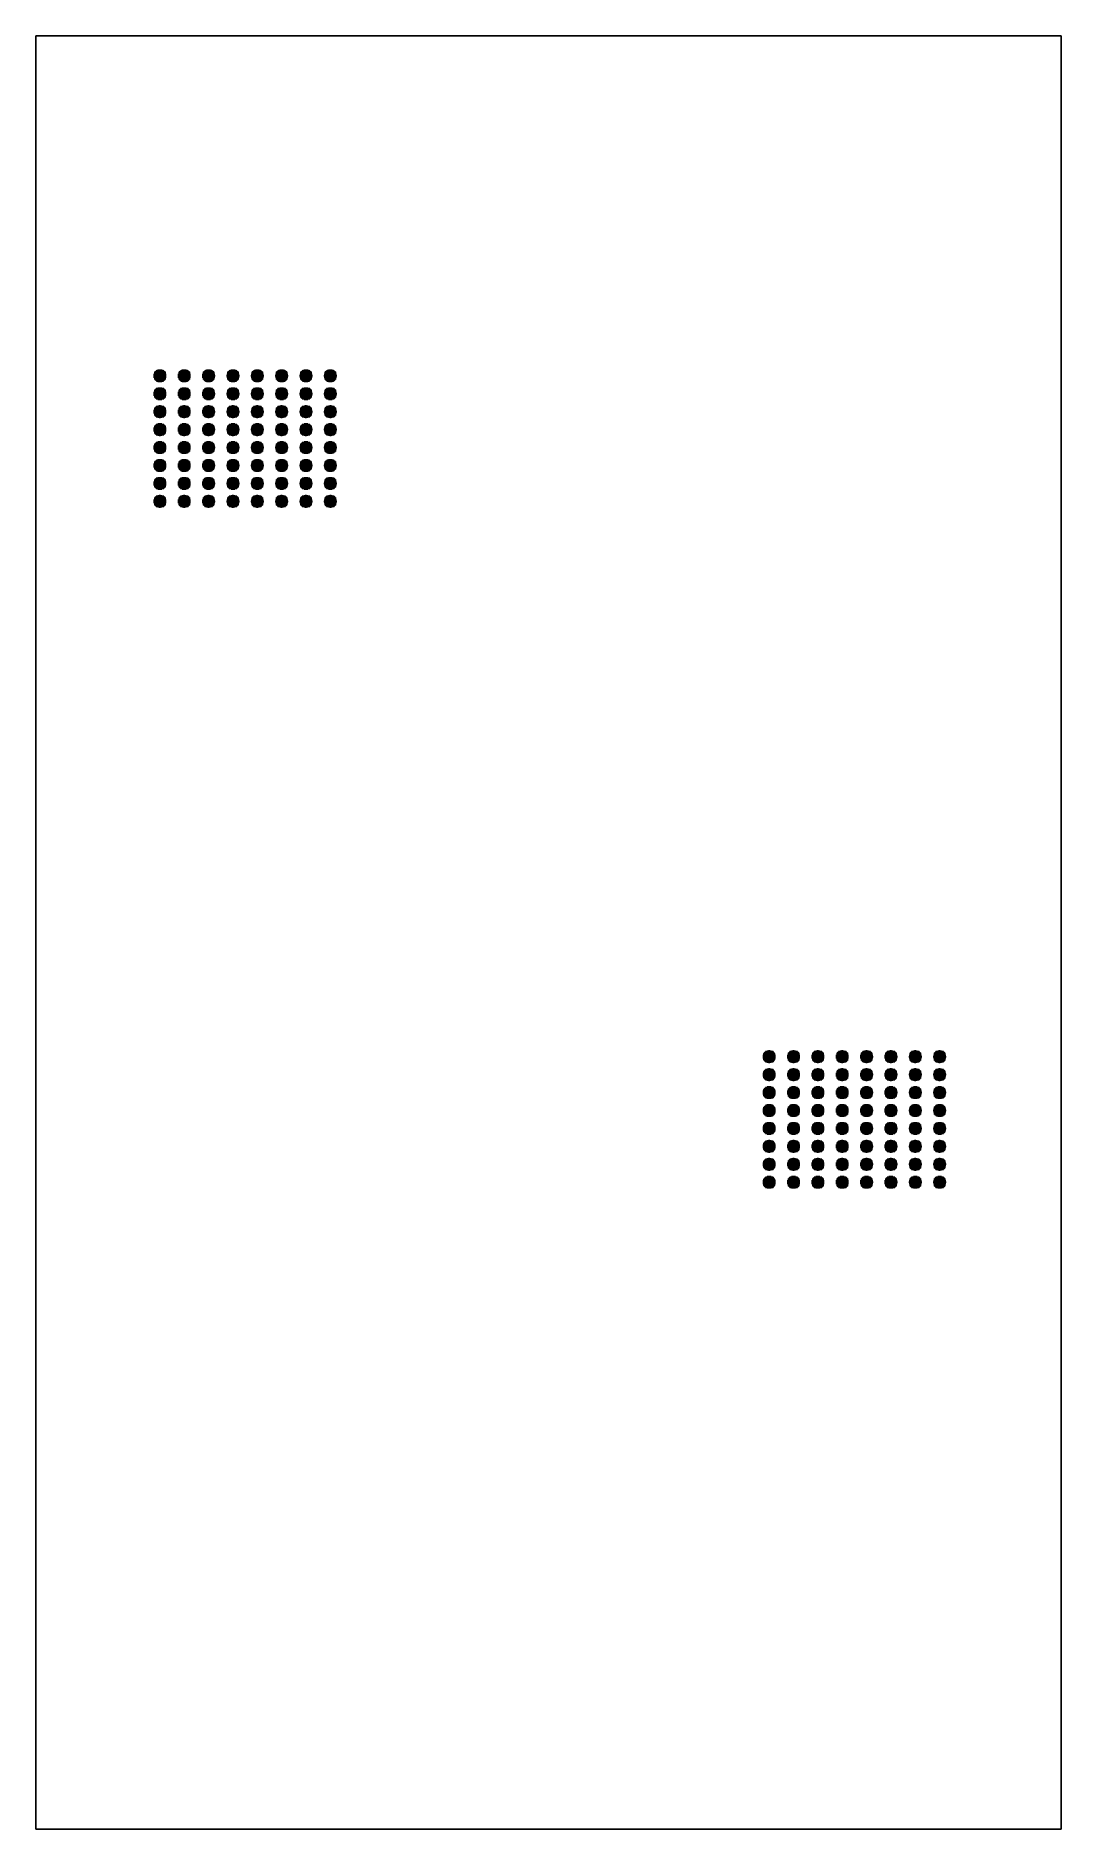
# Model space of a CAD drawing. Header units: inches. Extents: x 14.3 to 54.3, y 12.6 to 82.6.
import ezdxf

# ---------------------------------------------------------------- set-up
doc = ezdxf.new("R2010")
doc.units = ezdxf.units.IN
doc.header["$MEASUREMENT"] = 0
doc.layers.add('Raster', color=51, linetype='Continuous')

msp = doc.modelspace()

# ---------------------------------------------------------------- linework, layer by layer
at = {"layer": 'Raster'}
for p, q in [((19.353, 69.352), (18.853, 69.352)), ((19.348, 69.402), (18.858, 69.402)), ((19.348, 69.302), (18.858, 69.302)), ((19.332, 69.452), (18.874, 69.452)), ((18.903, 69.502), (18.903, 69.202)), ((19.303, 69.502), (18.903, 69.502)), ((18.953, 69.552), (18.953, 69.152)), ((19.253, 69.552), (18.953, 69.552)), ((19.003, 69.581), (19.003, 69.123)), ((19.053, 69.597), (19.053, 69.107)), ((19.103, 69.602), (19.103, 69.102)), ((19.153, 69.597), (19.153, 69.107)), ((19.203, 69.581), (19.203, 69.123)), ((19.253, 69.552), (19.253, 69.152)), ((19.303, 69.502), (19.303, 69.202)), ((20.303, 69.352), (19.803, 69.352)), ((20.298, 69.402), (19.808, 69.402)), ((20.298, 69.302), (19.808, 69.302)), ((20.282, 69.452), (19.824, 69.452)), ((19.853, 69.502), (19.853, 69.202)), ((20.253, 69.502), (19.853, 69.502)), ((19.903, 69.552), (19.903, 69.152)), ((20.203, 69.552), (19.903, 69.552)), ((19.953, 69.581), (19.953, 69.123)), ((20.003, 69.597), (20.003, 69.107)), ((20.053, 69.602), (20.053, 69.102)), ((20.103, 69.597), (20.103, 69.107)), ((20.153, 69.581), (20.153, 69.123)), ((20.203, 69.552), (20.203, 69.152)), ((20.253, 69.502), (20.253, 69.202)), ((21.253, 69.352), (20.753, 69.352)), ((21.248, 69.402), (20.758, 69.402)), ((21.248, 69.302), (20.758, 69.302)), ((21.232, 69.452), (20.774, 69.452)), ((20.803, 69.502), (20.803, 69.202)), ((21.203, 69.502), (20.803, 69.502)), ((20.853, 69.552), (20.853, 69.152)), ((21.153, 69.552), (20.853, 69.552)), ((20.903, 69.581), (20.903, 69.123)), ((20.953, 69.597), (20.953, 69.107)), ((21.003, 69.602), (21.003, 69.102)), ((21.053, 69.597), (21.053, 69.107)), ((21.103, 69.581), (21.103, 69.123)), ((21.153, 69.552), (21.153, 69.152)), ((21.203, 69.502), (21.203, 69.202)), ((22.203, 69.352), (21.703, 69.352)), ((22.198, 69.402), (21.708, 69.402)), ((22.198, 69.302), (21.708, 69.302)), ((22.182, 69.452), (21.724, 69.452)), ((21.753, 69.502), (21.753, 69.202)), ((22.153, 69.502), (21.753, 69.502)), ((21.803, 69.552), (21.803, 69.152)), ((22.103, 69.552), (21.803, 69.552)), ((21.853, 69.581), (21.853, 69.123)), ((21.903, 69.597), (21.903, 69.107)), ((21.953, 69.602), (21.953, 69.102)), ((22.003, 69.597), (22.003, 69.107)), ((22.053, 69.581), (22.053, 69.123)), ((22.103, 69.552), (22.103, 69.152)), ((22.153, 69.502), (22.153, 69.202)), ((23.153, 69.352), (22.653, 69.352)), ((23.148, 69.402), (22.658, 69.402)), ((23.148, 69.302), (22.658, 69.302)), ((23.132, 69.452), (22.674, 69.452)), ((22.703, 69.502), (22.703, 69.202)), ((23.103, 69.502), (22.703, 69.502)), ((22.753, 69.552), (22.753, 69.152)), ((23.053, 69.552), (22.753, 69.552)), ((22.803, 69.581), (22.803, 69.123)), ((22.853, 69.597), (22.853, 69.107)), ((22.903, 69.602), (22.903, 69.102)), ((22.953, 69.597), (22.953, 69.107)), ((23.003, 69.581), (23.003, 69.123)), ((23.053, 69.552), (23.053, 69.152)), ((23.103, 69.502), (23.103, 69.202)), ((24.103, 69.352), (23.603, 69.352)), ((24.098, 69.402), (23.608, 69.402)), ((24.098, 69.302), (23.608, 69.302)), ((24.082, 69.452), (23.624, 69.452)), ((23.653, 69.502), (23.653, 69.202)), ((24.053, 69.502), (23.653, 69.502)), ((23.703, 69.552), (23.703, 69.152)), ((24.003, 69.552), (23.703, 69.552)), ((23.753, 69.581), (23.753, 69.123)), ((23.803, 69.597), (23.803, 69.107)), ((23.853, 69.602), (23.853, 69.102)), ((23.903, 69.597), (23.903, 69.107)), ((23.953, 69.581), (23.953, 69.123)), ((24.003, 69.552), (24.003, 69.152)), ((24.053, 69.502), (24.053, 69.202)), ((25.053, 69.352), (24.553, 69.352)), ((25.048, 69.402), (24.558, 69.402)), ((25.048, 69.302), (24.558, 69.302)), ((25.032, 69.452), (24.574, 69.452)), ((24.603, 69.502), (24.603, 69.202)), ((25.003, 69.502), (24.603, 69.502)), ((24.653, 69.552), (24.653, 69.152)), ((24.953, 69.552), (24.653, 69.552)), ((24.703, 69.581), (24.703, 69.123)), ((24.753, 69.597), (24.753, 69.107)), ((24.803, 69.602), (24.803, 69.102)), ((24.853, 69.597), (24.853, 69.107)), ((24.903, 69.581), (24.903, 69.123)), ((24.953, 69.552), (24.953, 69.152)), ((25.003, 69.502), (25.003, 69.202)), ((26.003, 69.352), (25.503, 69.352)), ((25.998, 69.402), (25.508, 69.402)), ((25.998, 69.302), (25.508, 69.302)), ((25.982, 69.452), (25.524, 69.452)), ((25.553, 69.502), (25.553, 69.202)), ((25.953, 69.502), (25.553, 69.502)), ((25.603, 69.552), (25.603, 69.152)), ((25.903, 69.552), (25.603, 69.552)), ((25.653, 69.581), (25.653, 69.123)), ((25.703, 69.597), (25.703, 69.107)), ((25.753, 69.602), (25.753, 69.102)), ((25.803, 69.597), (25.803, 69.107)), ((25.853, 69.581), (25.853, 69.123)), ((25.903, 69.552), (25.903, 69.152)), ((25.953, 69.502), (25.953, 69.202)), ((19.353, 68.652), (18.853, 68.652)), ((19.348, 68.702), (18.858, 68.702)), ((19.348, 68.602), (18.858, 68.602)), ((19.332, 69.252), (18.874, 69.252)), ((19.332, 68.752), (18.874, 68.752)), ((19.303, 69.202), (18.903, 69.202)), ((18.903, 68.802), (18.903, 68.502)), ((19.303, 68.802), (18.903, 68.802)), ((19.253, 69.152), (18.953, 69.152)), ((18.953, 68.852), (18.953, 68.452)), ((19.253, 68.852), (18.953, 68.852)), ((19.003, 68.881), (19.003, 68.423)), ((19.053, 68.897), (19.053, 68.407)), ((19.103, 68.902), (19.103, 68.402)), ((19.153, 68.897), (19.153, 68.407)), ((19.203, 68.881), (19.203, 68.423)), ((19.253, 68.852), (19.253, 68.452)), ((19.303, 68.802), (19.303, 68.502)), ((20.303, 68.652), (19.803, 68.652)), ((20.298, 68.702), (19.808, 68.702)), ((20.298, 68.602), (19.808, 68.602)), ((20.282, 69.252), (19.824, 69.252)), ((20.282, 68.752), (19.824, 68.752)), ((20.253, 69.202), (19.853, 69.202)), ((19.853, 68.802), (19.853, 68.502)), ((20.253, 68.802), (19.853, 68.802)), ((20.203, 69.152), (19.903, 69.152)), ((19.903, 68.852), (19.903, 68.452)), ((20.203, 68.852), (19.903, 68.852)), ((19.953, 68.881), (19.953, 68.423)), ((20.003, 68.897), (20.003, 68.407)), ((20.053, 68.902), (20.053, 68.402)), ((20.103, 68.897), (20.103, 68.407)), ((20.153, 68.881), (20.153, 68.423)), ((20.203, 68.852), (20.203, 68.452)), ((20.253, 68.802), (20.253, 68.502)), ((21.253, 68.652), (20.753, 68.652)), ((21.248, 68.702), (20.758, 68.702)), ((21.248, 68.602), (20.758, 68.602)), ((21.232, 69.252), (20.774, 69.252)), ((21.232, 68.752), (20.774, 68.752)), ((21.203, 69.202), (20.803, 69.202)), ((20.803, 68.802), (20.803, 68.502)), ((21.203, 68.802), (20.803, 68.802)), ((21.153, 69.152), (20.853, 69.152)), ((20.853, 68.852), (20.853, 68.452)), ((21.153, 68.852), (20.853, 68.852)), ((20.903, 68.881), (20.903, 68.423)), ((20.953, 68.897), (20.953, 68.407)), ((21.003, 68.902), (21.003, 68.402)), ((21.053, 68.897), (21.053, 68.407)), ((21.103, 68.881), (21.103, 68.423)), ((21.153, 68.852), (21.153, 68.452)), ((21.203, 68.802), (21.203, 68.502)), ((22.203, 68.652), (21.703, 68.652)), ((22.198, 68.702), (21.708, 68.702)), ((22.198, 68.602), (21.708, 68.602)), ((22.182, 69.252), (21.724, 69.252)), ((22.182, 68.752), (21.724, 68.752)), ((22.153, 69.202), (21.753, 69.202)), ((21.753, 68.802), (21.753, 68.502)), ((22.153, 68.802), (21.753, 68.802)), ((22.103, 69.152), (21.803, 69.152)), ((21.803, 68.852), (21.803, 68.452)), ((22.103, 68.852), (21.803, 68.852)), ((21.853, 68.881), (21.853, 68.423)), ((21.903, 68.897), (21.903, 68.407)), ((21.953, 68.902), (21.953, 68.402)), ((22.003, 68.897), (22.003, 68.407)), ((22.053, 68.881), (22.053, 68.423)), ((22.103, 68.852), (22.103, 68.452)), ((22.153, 68.802), (22.153, 68.502)), ((23.153, 68.652), (22.653, 68.652)), ((23.148, 68.702), (22.658, 68.702)), ((23.148, 68.602), (22.658, 68.602)), ((23.132, 69.252), (22.674, 69.252)), ((23.132, 68.752), (22.674, 68.752)), ((23.103, 69.202), (22.703, 69.202)), ((22.703, 68.802), (22.703, 68.502)), ((23.103, 68.802), (22.703, 68.802)), ((23.053, 69.152), (22.753, 69.152)), ((22.753, 68.852), (22.753, 68.452)), ((23.053, 68.852), (22.753, 68.852)), ((22.803, 68.881), (22.803, 68.423)), ((22.853, 68.897), (22.853, 68.407)), ((22.903, 68.902), (22.903, 68.402)), ((22.953, 68.897), (22.953, 68.407)), ((23.003, 68.881), (23.003, 68.423)), ((23.053, 68.852), (23.053, 68.452)), ((23.103, 68.802), (23.103, 68.502)), ((24.103, 68.652), (23.603, 68.652)), ((24.098, 68.702), (23.608, 68.702)), ((24.098, 68.602), (23.608, 68.602)), ((24.082, 69.252), (23.624, 69.252)), ((24.082, 68.752), (23.624, 68.752)), ((24.053, 69.202), (23.653, 69.202)), ((23.653, 68.802), (23.653, 68.502)), ((24.053, 68.802), (23.653, 68.802)), ((24.003, 69.152), (23.703, 69.152)), ((23.703, 68.852), (23.703, 68.452)), ((24.003, 68.852), (23.703, 68.852)), ((23.753, 68.881), (23.753, 68.423)), ((23.803, 68.897), (23.803, 68.407)), ((23.853, 68.902), (23.853, 68.402)), ((23.903, 68.897), (23.903, 68.407)), ((23.953, 68.881), (23.953, 68.423)), ((24.003, 68.852), (24.003, 68.452)), ((24.053, 68.802), (24.053, 68.502)), ((25.053, 68.652), (24.553, 68.652)), ((25.048, 68.702), (24.558, 68.702)), ((25.048, 68.602), (24.558, 68.602)), ((25.032, 69.252), (24.574, 69.252)), ((25.032, 68.752), (24.574, 68.752)), ((25.003, 69.202), (24.603, 69.202)), ((24.603, 68.802), (24.603, 68.502)), ((25.003, 68.802), (24.603, 68.802)), ((24.953, 69.152), (24.653, 69.152)), ((24.653, 68.852), (24.653, 68.452)), ((24.953, 68.852), (24.653, 68.852)), ((24.703, 68.881), (24.703, 68.423)), ((24.753, 68.897), (24.753, 68.407)), ((24.803, 68.902), (24.803, 68.402)), ((24.853, 68.897), (24.853, 68.407)), ((24.903, 68.881), (24.903, 68.423)), ((24.953, 68.852), (24.953, 68.452)), ((25.003, 68.802), (25.003, 68.502)), ((26.003, 68.652), (25.503, 68.652)), ((25.998, 68.702), (25.508, 68.702)), ((25.998, 68.602), (25.508, 68.602)), ((25.982, 69.252), (25.524, 69.252)), ((25.982, 68.752), (25.524, 68.752)), ((25.953, 69.202), (25.553, 69.202)), ((25.553, 68.802), (25.553, 68.502)), ((25.953, 68.802), (25.553, 68.802)), ((25.903, 69.152), (25.603, 69.152)), ((25.603, 68.852), (25.603, 68.452)), ((25.903, 68.852), (25.603, 68.852)), ((25.653, 68.881), (25.653, 68.423)), ((25.703, 68.897), (25.703, 68.407)), ((25.753, 68.902), (25.753, 68.402)), ((25.803, 68.897), (25.803, 68.407)), ((25.853, 68.881), (25.853, 68.423)), ((25.903, 68.852), (25.903, 68.452)), ((25.953, 68.802), (25.953, 68.502)), ((19.353, 67.952), (18.853, 67.952)), ((19.348, 68.002), (18.858, 68.002)), ((19.348, 67.902), (18.858, 67.902)), ((19.332, 68.552), (18.874, 68.552)), ((19.332, 68.052), (18.874, 68.052)), ((19.303, 68.502), (18.903, 68.502)), ((18.903, 68.102), (18.903, 67.802)), ((19.303, 68.102), (18.903, 68.102)), ((19.253, 68.452), (18.953, 68.452)), ((18.953, 68.152), (18.953, 67.752)), ((19.253, 68.152), (18.953, 68.152)), ((19.003, 68.181), (19.003, 67.723)), ((19.053, 68.197), (19.053, 67.707)), ((19.103, 68.202), (19.103, 67.702)), ((19.153, 68.197), (19.153, 67.707)), ((19.203, 68.181), (19.203, 67.723)), ((19.253, 68.152), (19.253, 67.752)), ((19.303, 68.102), (19.303, 67.802)), ((20.303, 67.952), (19.803, 67.952)), ((20.298, 68.002), (19.808, 68.002)), ((20.298, 67.902), (19.808, 67.902)), ((20.282, 68.552), (19.824, 68.552)), ((20.282, 68.052), (19.824, 68.052)), ((20.253, 68.502), (19.853, 68.502)), ((19.853, 68.102), (19.853, 67.802)), ((20.253, 68.102), (19.853, 68.102)), ((20.203, 68.452), (19.903, 68.452)), ((19.903, 68.152), (19.903, 67.752)), ((20.203, 68.152), (19.903, 68.152)), ((19.953, 68.181), (19.953, 67.723)), ((20.003, 68.197), (20.003, 67.707)), ((20.053, 68.202), (20.053, 67.702)), ((20.103, 68.197), (20.103, 67.707)), ((20.153, 68.181), (20.153, 67.723)), ((20.203, 68.152), (20.203, 67.752)), ((20.253, 68.102), (20.253, 67.802)), ((21.253, 67.952), (20.753, 67.952)), ((21.248, 68.002), (20.758, 68.002)), ((21.248, 67.902), (20.758, 67.902)), ((21.232, 68.552), (20.774, 68.552)), ((21.232, 68.052), (20.774, 68.052)), ((21.203, 68.502), (20.803, 68.502)), ((20.803, 68.102), (20.803, 67.802)), ((21.203, 68.102), (20.803, 68.102)), ((21.153, 68.452), (20.853, 68.452)), ((20.853, 68.152), (20.853, 67.752)), ((21.153, 68.152), (20.853, 68.152)), ((20.903, 68.181), (20.903, 67.723)), ((20.953, 68.197), (20.953, 67.707)), ((21.003, 68.202), (21.003, 67.702)), ((21.053, 68.197), (21.053, 67.707)), ((21.103, 68.181), (21.103, 67.723)), ((21.153, 68.152), (21.153, 67.752)), ((21.203, 68.102), (21.203, 67.802)), ((22.203, 67.952), (21.703, 67.952)), ((22.198, 68.002), (21.708, 68.002)), ((22.198, 67.902), (21.708, 67.902)), ((22.182, 68.552), (21.724, 68.552)), ((22.182, 68.052), (21.724, 68.052)), ((22.153, 68.502), (21.753, 68.502)), ((21.753, 68.102), (21.753, 67.802)), ((22.153, 68.102), (21.753, 68.102)), ((22.103, 68.452), (21.803, 68.452)), ((21.803, 68.152), (21.803, 67.752)), ((22.103, 68.152), (21.803, 68.152)), ((21.853, 68.181), (21.853, 67.723)), ((21.903, 68.197), (21.903, 67.707)), ((21.953, 68.202), (21.953, 67.702)), ((22.003, 68.197), (22.003, 67.707)), ((22.053, 68.181), (22.053, 67.723)), ((22.103, 68.152), (22.103, 67.752)), ((22.153, 68.102), (22.153, 67.802)), ((23.153, 67.952), (22.653, 67.952)), ((23.148, 68.002), (22.658, 68.002)), ((23.148, 67.902), (22.658, 67.902)), ((23.132, 68.552), (22.674, 68.552)), ((23.132, 68.052), (22.674, 68.052)), ((23.103, 68.502), (22.703, 68.502)), ((22.703, 68.102), (22.703, 67.802)), ((23.103, 68.102), (22.703, 68.102)), ((23.053, 68.452), (22.753, 68.452)), ((22.753, 68.152), (22.753, 67.752)), ((23.053, 68.152), (22.753, 68.152)), ((22.803, 68.181), (22.803, 67.723)), ((22.853, 68.197), (22.853, 67.707)), ((22.903, 68.202), (22.903, 67.702)), ((22.953, 68.197), (22.953, 67.707)), ((23.003, 68.181), (23.003, 67.723)), ((23.053, 68.152), (23.053, 67.752)), ((23.103, 68.102), (23.103, 67.802)), ((24.103, 67.952), (23.603, 67.952)), ((24.098, 68.002), (23.608, 68.002)), ((24.098, 67.902), (23.608, 67.902)), ((24.082, 68.552), (23.624, 68.552)), ((24.082, 68.052), (23.624, 68.052)), ((24.053, 68.502), (23.653, 68.502)), ((23.653, 68.102), (23.653, 67.802)), ((24.053, 68.102), (23.653, 68.102)), ((24.003, 68.452), (23.703, 68.452)), ((23.703, 68.152), (23.703, 67.752)), ((24.003, 68.152), (23.703, 68.152)), ((23.753, 68.181), (23.753, 67.723)), ((23.803, 68.197), (23.803, 67.707)), ((23.853, 68.202), (23.853, 67.702)), ((23.903, 68.197), (23.903, 67.707)), ((23.953, 68.181), (23.953, 67.723)), ((24.003, 68.152), (24.003, 67.752)), ((24.053, 68.102), (24.053, 67.802)), ((25.053, 67.952), (24.553, 67.952)), ((25.048, 68.002), (24.558, 68.002)), ((25.048, 67.902), (24.558, 67.902)), ((25.032, 68.552), (24.574, 68.552)), ((25.032, 68.052), (24.574, 68.052)), ((25.003, 68.502), (24.603, 68.502)), ((24.603, 68.102), (24.603, 67.802)), ((25.003, 68.102), (24.603, 68.102)), ((24.953, 68.452), (24.653, 68.452)), ((24.653, 68.152), (24.653, 67.752)), ((24.953, 68.152), (24.653, 68.152)), ((24.703, 68.181), (24.703, 67.723)), ((24.753, 68.197), (24.753, 67.707)), ((24.803, 68.202), (24.803, 67.702)), ((24.853, 68.197), (24.853, 67.707)), ((24.903, 68.181), (24.903, 67.723)), ((24.953, 68.152), (24.953, 67.752)), ((25.003, 68.102), (25.003, 67.802)), ((26.003, 67.952), (25.503, 67.952)), ((25.998, 68.002), (25.508, 68.002)), ((25.998, 67.902), (25.508, 67.902)), ((25.982, 68.552), (25.524, 68.552)), ((25.982, 68.052), (25.524, 68.052)), ((25.953, 68.502), (25.553, 68.502)), ((25.553, 68.102), (25.553, 67.802)), ((25.953, 68.102), (25.553, 68.102)), ((25.903, 68.452), (25.603, 68.452)), ((25.603, 68.152), (25.603, 67.752)), ((25.903, 68.152), (25.603, 68.152)), ((25.653, 68.181), (25.653, 67.723)), ((25.703, 68.197), (25.703, 67.707)), ((25.753, 68.202), (25.753, 67.702)), ((25.803, 68.197), (25.803, 67.707)), ((25.853, 68.181), (25.853, 67.723)), ((25.903, 68.152), (25.903, 67.752)), ((25.953, 68.102), (25.953, 67.802)), ((19.353, 67.252), (18.853, 67.252)), ((19.348, 67.302), (18.858, 67.302)), ((19.348, 67.202), (18.858, 67.202)), ((19.332, 67.852), (18.874, 67.852)), ((19.332, 67.352), (18.874, 67.352)), ((19.303, 67.802), (18.903, 67.802)), ((18.903, 67.402), (18.903, 67.102)), ((19.303, 67.402), (18.903, 67.402)), ((19.253, 67.752), (18.953, 67.752)), ((18.953, 67.452), (18.953, 67.052)), ((19.253, 67.452), (18.953, 67.452)), ((19.003, 67.481), (19.003, 67.023)), ((19.053, 67.497), (19.053, 67.007)), ((19.103, 67.502), (19.103, 67.002)), ((19.153, 67.497), (19.153, 67.007)), ((19.203, 67.481), (19.203, 67.023)), ((19.253, 67.452), (19.253, 67.052)), ((19.303, 67.402), (19.303, 67.102)), ((20.303, 67.252), (19.803, 67.252)), ((20.298, 67.302), (19.808, 67.302)), ((20.298, 67.202), (19.808, 67.202)), ((20.282, 67.852), (19.824, 67.852)), ((20.282, 67.352), (19.824, 67.352)), ((20.253, 67.802), (19.853, 67.802)), ((19.853, 67.402), (19.853, 67.102)), ((20.253, 67.402), (19.853, 67.402)), ((20.203, 67.752), (19.903, 67.752)), ((19.903, 67.452), (19.903, 67.052)), ((20.203, 67.452), (19.903, 67.452)), ((19.953, 67.481), (19.953, 67.023)), ((20.003, 67.497), (20.003, 67.007)), ((20.053, 67.502), (20.053, 67.002)), ((20.103, 67.497), (20.103, 67.007)), ((20.153, 67.481), (20.153, 67.023)), ((20.203, 67.452), (20.203, 67.052)), ((20.253, 67.402), (20.253, 67.102)), ((21.253, 67.252), (20.753, 67.252)), ((21.248, 67.302), (20.758, 67.302)), ((21.248, 67.202), (20.758, 67.202)), ((21.232, 67.852), (20.774, 67.852)), ((21.232, 67.352), (20.774, 67.352)), ((21.203, 67.802), (20.803, 67.802)), ((20.803, 67.402), (20.803, 67.102)), ((21.203, 67.402), (20.803, 67.402)), ((21.153, 67.752), (20.853, 67.752)), ((20.853, 67.452), (20.853, 67.052)), ((21.153, 67.452), (20.853, 67.452)), ((20.903, 67.481), (20.903, 67.023)), ((20.953, 67.497), (20.953, 67.007)), ((21.003, 67.502), (21.003, 67.002)), ((21.053, 67.497), (21.053, 67.007)), ((21.103, 67.481), (21.103, 67.023)), ((21.153, 67.452), (21.153, 67.052)), ((21.203, 67.402), (21.203, 67.102)), ((22.203, 67.252), (21.703, 67.252)), ((22.198, 67.302), (21.708, 67.302)), ((22.198, 67.202), (21.708, 67.202)), ((22.182, 67.852), (21.724, 67.852)), ((22.182, 67.352), (21.724, 67.352)), ((22.153, 67.802), (21.753, 67.802)), ((21.753, 67.402), (21.753, 67.102)), ((22.153, 67.402), (21.753, 67.402)), ((22.103, 67.752), (21.803, 67.752)), ((21.803, 67.452), (21.803, 67.052)), ((22.103, 67.452), (21.803, 67.452)), ((21.853, 67.481), (21.853, 67.023)), ((21.903, 67.497), (21.903, 67.007)), ((21.953, 67.502), (21.953, 67.002)), ((22.003, 67.497), (22.003, 67.007)), ((22.053, 67.481), (22.053, 67.023)), ((22.103, 67.452), (22.103, 67.052)), ((22.153, 67.402), (22.153, 67.102)), ((23.153, 67.252), (22.653, 67.252)), ((23.148, 67.302), (22.658, 67.302)), ((23.148, 67.202), (22.658, 67.202)), ((23.132, 67.852), (22.674, 67.852)), ((23.132, 67.352), (22.674, 67.352)), ((23.103, 67.802), (22.703, 67.802)), ((22.703, 67.402), (22.703, 67.102)), ((23.103, 67.402), (22.703, 67.402)), ((23.053, 67.752), (22.753, 67.752)), ((22.753, 67.452), (22.753, 67.052)), ((23.053, 67.452), (22.753, 67.452)), ((22.803, 67.481), (22.803, 67.023)), ((22.853, 67.497), (22.853, 67.007)), ((22.903, 67.502), (22.903, 67.002)), ((22.953, 67.497), (22.953, 67.007)), ((23.003, 67.481), (23.003, 67.023)), ((23.053, 67.452), (23.053, 67.052)), ((23.103, 67.402), (23.103, 67.102)), ((24.103, 67.252), (23.603, 67.252)), ((24.098, 67.302), (23.608, 67.302)), ((24.098, 67.202), (23.608, 67.202)), ((24.082, 67.852), (23.624, 67.852)), ((24.082, 67.352), (23.624, 67.352)), ((24.053, 67.802), (23.653, 67.802)), ((23.653, 67.402), (23.653, 67.102)), ((24.053, 67.402), (23.653, 67.402)), ((24.003, 67.752), (23.703, 67.752)), ((23.703, 67.452), (23.703, 67.052)), ((24.003, 67.452), (23.703, 67.452)), ((23.753, 67.481), (23.753, 67.023)), ((23.803, 67.497), (23.803, 67.007)), ((23.853, 67.502), (23.853, 67.002)), ((23.903, 67.497), (23.903, 67.007)), ((23.953, 67.481), (23.953, 67.023)), ((24.003, 67.452), (24.003, 67.052)), ((24.053, 67.402), (24.053, 67.102)), ((25.053, 67.252), (24.553, 67.252)), ((25.048, 67.302), (24.558, 67.302)), ((25.048, 67.202), (24.558, 67.202)), ((25.032, 67.852), (24.574, 67.852)), ((25.032, 67.352), (24.574, 67.352)), ((25.003, 67.802), (24.603, 67.802)), ((24.603, 67.402), (24.603, 67.102)), ((25.003, 67.402), (24.603, 67.402)), ((24.953, 67.752), (24.653, 67.752)), ((24.653, 67.452), (24.653, 67.052)), ((24.953, 67.452), (24.653, 67.452)), ((24.703, 67.481), (24.703, 67.023)), ((24.753, 67.497), (24.753, 67.007)), ((24.803, 67.502), (24.803, 67.002)), ((24.853, 67.497), (24.853, 67.007)), ((24.903, 67.481), (24.903, 67.023)), ((24.953, 67.452), (24.953, 67.052)), ((25.003, 67.402), (25.003, 67.102)), ((26.003, 67.252), (25.503, 67.252)), ((25.998, 67.302), (25.508, 67.302)), ((25.998, 67.202), (25.508, 67.202)), ((25.982, 67.852), (25.524, 67.852)), ((25.982, 67.352), (25.524, 67.352)), ((25.953, 67.802), (25.553, 67.802)), ((25.553, 67.402), (25.553, 67.102)), ((25.953, 67.402), (25.553, 67.402)), ((25.903, 67.752), (25.603, 67.752)), ((25.603, 67.452), (25.603, 67.052)), ((25.903, 67.452), (25.603, 67.452)), ((25.653, 67.481), (25.653, 67.023)), ((25.703, 67.497), (25.703, 67.007)), ((25.753, 67.502), (25.753, 67.002)), ((25.803, 67.497), (25.803, 67.007)), ((25.853, 67.481), (25.853, 67.023)), ((25.903, 67.452), (25.903, 67.052)), ((25.953, 67.402), (25.953, 67.102)), ((19.353, 66.552), (18.853, 66.552)), ((19.348, 66.602), (18.858, 66.602)), ((19.348, 66.502), (18.858, 66.502)), ((19.332, 67.152), (18.874, 67.152)), ((19.332, 66.652), (18.874, 66.652)), ((19.303, 67.102), (18.903, 67.102)), ((18.903, 66.702), (18.903, 66.402)), ((19.303, 66.702), (18.903, 66.702)), ((19.253, 67.052), (18.953, 67.052)), ((18.953, 66.752), (18.953, 66.352)), ((19.253, 66.752), (18.953, 66.752)), ((19.003, 66.781), (19.003, 66.323)), ((19.053, 66.797), (19.053, 66.307)), ((19.103, 66.802), (19.103, 66.302)), ((19.153, 66.797), (19.153, 66.307)), ((19.203, 66.781), (19.203, 66.323)), ((19.253, 66.752), (19.253, 66.352)), ((19.303, 66.702), (19.303, 66.402)), ((20.303, 66.552), (19.803, 66.552)), ((20.298, 66.602), (19.808, 66.602)), ((20.298, 66.502), (19.808, 66.502)), ((20.282, 67.152), (19.824, 67.152)), ((20.282, 66.652), (19.824, 66.652)), ((20.253, 67.102), (19.853, 67.102)), ((19.853, 66.702), (19.853, 66.402)), ((20.253, 66.702), (19.853, 66.702)), ((20.203, 67.052), (19.903, 67.052)), ((19.903, 66.752), (19.903, 66.352)), ((20.203, 66.752), (19.903, 66.752)), ((19.953, 66.781), (19.953, 66.323)), ((20.003, 66.797), (20.003, 66.307)), ((20.053, 66.802), (20.053, 66.302)), ((20.103, 66.797), (20.103, 66.307)), ((20.153, 66.781), (20.153, 66.323)), ((20.203, 66.752), (20.203, 66.352)), ((20.253, 66.702), (20.253, 66.402)), ((21.253, 66.552), (20.753, 66.552)), ((21.248, 66.602), (20.758, 66.602)), ((21.248, 66.502), (20.758, 66.502)), ((21.232, 67.152), (20.774, 67.152)), ((21.232, 66.652), (20.774, 66.652)), ((21.203, 67.102), (20.803, 67.102)), ((20.803, 66.702), (20.803, 66.402)), ((21.203, 66.702), (20.803, 66.702)), ((21.153, 67.052), (20.853, 67.052)), ((20.853, 66.752), (20.853, 66.352)), ((21.153, 66.752), (20.853, 66.752)), ((20.903, 66.781), (20.903, 66.323)), ((20.953, 66.797), (20.953, 66.307)), ((21.003, 66.802), (21.003, 66.302)), ((21.053, 66.797), (21.053, 66.307)), ((21.103, 66.781), (21.103, 66.323)), ((21.153, 66.752), (21.153, 66.352)), ((21.203, 66.702), (21.203, 66.402)), ((22.203, 66.552), (21.703, 66.552)), ((22.198, 66.602), (21.708, 66.602)), ((22.198, 66.502), (21.708, 66.502)), ((22.182, 67.152), (21.724, 67.152)), ((22.182, 66.652), (21.724, 66.652)), ((22.153, 67.102), (21.753, 67.102)), ((21.753, 66.702), (21.753, 66.402)), ((22.153, 66.702), (21.753, 66.702)), ((22.103, 67.052), (21.803, 67.052)), ((21.803, 66.752), (21.803, 66.352)), ((22.103, 66.752), (21.803, 66.752)), ((21.853, 66.781), (21.853, 66.323)), ((21.903, 66.797), (21.903, 66.307)), ((21.953, 66.802), (21.953, 66.302)), ((22.003, 66.797), (22.003, 66.307)), ((22.053, 66.781), (22.053, 66.323)), ((22.103, 66.752), (22.103, 66.352)), ((22.153, 66.702), (22.153, 66.402)), ((23.153, 66.552), (22.653, 66.552)), ((23.148, 66.602), (22.658, 66.602)), ((23.148, 66.502), (22.658, 66.502)), ((23.132, 67.152), (22.674, 67.152)), ((23.132, 66.652), (22.674, 66.652)), ((23.103, 67.102), (22.703, 67.102)), ((22.703, 66.702), (22.703, 66.402)), ((23.103, 66.702), (22.703, 66.702)), ((23.053, 67.052), (22.753, 67.052)), ((22.753, 66.752), (22.753, 66.352)), ((23.053, 66.752), (22.753, 66.752)), ((22.803, 66.781), (22.803, 66.323)), ((22.853, 66.797), (22.853, 66.307)), ((22.903, 66.802), (22.903, 66.302)), ((22.953, 66.797), (22.953, 66.307)), ((23.003, 66.781), (23.003, 66.323)), ((23.053, 66.752), (23.053, 66.352)), ((23.103, 66.702), (23.103, 66.402)), ((24.103, 66.552), (23.603, 66.552)), ((24.098, 66.602), (23.608, 66.602)), ((24.098, 66.502), (23.608, 66.502)), ((24.082, 67.152), (23.624, 67.152)), ((24.082, 66.652), (23.624, 66.652)), ((24.053, 67.102), (23.653, 67.102)), ((23.653, 66.702), (23.653, 66.402)), ((24.053, 66.702), (23.653, 66.702)), ((24.003, 67.052), (23.703, 67.052)), ((23.703, 66.752), (23.703, 66.352)), ((24.003, 66.752), (23.703, 66.752)), ((23.753, 66.781), (23.753, 66.323)), ((23.803, 66.797), (23.803, 66.307)), ((23.853, 66.802), (23.853, 66.302)), ((23.903, 66.797), (23.903, 66.307)), ((23.953, 66.781), (23.953, 66.323)), ((24.003, 66.752), (24.003, 66.352)), ((24.053, 66.702), (24.053, 66.402)), ((25.053, 66.552), (24.553, 66.552)), ((25.048, 66.602), (24.558, 66.602)), ((25.048, 66.502), (24.558, 66.502)), ((25.032, 67.152), (24.574, 67.152)), ((25.032, 66.652), (24.574, 66.652)), ((25.003, 67.102), (24.603, 67.102)), ((24.603, 66.702), (24.603, 66.402)), ((25.003, 66.702), (24.603, 66.702)), ((24.953, 67.052), (24.653, 67.052)), ((24.653, 66.752), (24.653, 66.352)), ((24.953, 66.752), (24.653, 66.752)), ((24.703, 66.781), (24.703, 66.323)), ((24.753, 66.797), (24.753, 66.307)), ((24.803, 66.802), (24.803, 66.302)), ((24.853, 66.797), (24.853, 66.307)), ((24.903, 66.781), (24.903, 66.323)), ((24.953, 66.752), (24.953, 66.352)), ((25.003, 66.702), (25.003, 66.402)), ((26.003, 66.552), (25.503, 66.552)), ((25.998, 66.602), (25.508, 66.602)), ((25.998, 66.502), (25.508, 66.502)), ((25.982, 67.152), (25.524, 67.152)), ((25.982, 66.652), (25.524, 66.652)), ((25.953, 67.102), (25.553, 67.102)), ((25.553, 66.702), (25.553, 66.402)), ((25.953, 66.702), (25.553, 66.702)), ((25.903, 67.052), (25.603, 67.052)), ((25.603, 66.752), (25.603, 66.352)), ((25.903, 66.752), (25.603, 66.752)), ((25.653, 66.781), (25.653, 66.323)), ((25.703, 66.797), (25.703, 66.307)), ((25.753, 66.802), (25.753, 66.302)), ((25.803, 66.797), (25.803, 66.307)), ((25.853, 66.781), (25.853, 66.323)), ((25.903, 66.752), (25.903, 66.352)), ((25.953, 66.702), (25.953, 66.402)), ((19.353, 65.852), (18.853, 65.852)), ((19.348, 65.902), (18.858, 65.902)), ((19.348, 65.802), (18.858, 65.802)), ((19.332, 66.452), (18.874, 66.452)), ((19.332, 65.952), (18.874, 65.952)), ((19.303, 66.402), (18.903, 66.402)), ((18.903, 66.002), (18.903, 65.702)), ((19.303, 66.002), (18.903, 66.002)), ((19.253, 66.352), (18.953, 66.352)), ((18.953, 66.052), (18.953, 65.652)), ((19.253, 66.052), (18.953, 66.052)), ((19.003, 66.081), (19.003, 65.623)), ((19.053, 66.097), (19.053, 65.607)), ((19.103, 66.102), (19.103, 65.602)), ((19.153, 66.097), (19.153, 65.607)), ((19.203, 66.081), (19.203, 65.623)), ((19.253, 66.052), (19.253, 65.652)), ((19.303, 66.002), (19.303, 65.702)), ((20.303, 65.852), (19.803, 65.852)), ((20.298, 65.902), (19.808, 65.902)), ((20.298, 65.802), (19.808, 65.802)), ((20.282, 66.452), (19.824, 66.452)), ((20.282, 65.952), (19.824, 65.952)), ((20.253, 66.402), (19.853, 66.402)), ((19.853, 66.002), (19.853, 65.702)), ((20.253, 66.002), (19.853, 66.002)), ((20.203, 66.352), (19.903, 66.352)), ((19.903, 66.052), (19.903, 65.652)), ((20.203, 66.052), (19.903, 66.052)), ((19.953, 66.081), (19.953, 65.623)), ((20.003, 66.097), (20.003, 65.607)), ((20.053, 66.102), (20.053, 65.602)), ((20.103, 66.097), (20.103, 65.607)), ((20.153, 66.081), (20.153, 65.623)), ((20.203, 66.052), (20.203, 65.652)), ((20.253, 66.002), (20.253, 65.702)), ((21.253, 65.852), (20.753, 65.852)), ((21.248, 65.902), (20.758, 65.902)), ((21.248, 65.802), (20.758, 65.802)), ((21.232, 66.452), (20.774, 66.452)), ((21.232, 65.952), (20.774, 65.952)), ((21.203, 66.402), (20.803, 66.402)), ((20.803, 66.002), (20.803, 65.702)), ((21.203, 66.002), (20.803, 66.002)), ((21.153, 66.352), (20.853, 66.352)), ((20.853, 66.052), (20.853, 65.652)), ((21.153, 66.052), (20.853, 66.052)), ((20.903, 66.081), (20.903, 65.623)), ((20.953, 66.097), (20.953, 65.607)), ((21.003, 66.102), (21.003, 65.602)), ((21.053, 66.097), (21.053, 65.607)), ((21.103, 66.081), (21.103, 65.623)), ((21.153, 66.052), (21.153, 65.652)), ((21.203, 66.002), (21.203, 65.702)), ((22.203, 65.852), (21.703, 65.852)), ((22.198, 65.902), (21.708, 65.902)), ((22.198, 65.802), (21.708, 65.802)), ((22.182, 66.452), (21.724, 66.452)), ((22.182, 65.952), (21.724, 65.952)), ((22.153, 66.402), (21.753, 66.402)), ((21.753, 66.002), (21.753, 65.702)), ((22.153, 66.002), (21.753, 66.002)), ((22.103, 66.352), (21.803, 66.352)), ((21.803, 66.052), (21.803, 65.652)), ((22.103, 66.052), (21.803, 66.052)), ((21.853, 66.081), (21.853, 65.623)), ((21.903, 66.097), (21.903, 65.607)), ((21.953, 66.102), (21.953, 65.602)), ((22.003, 66.097), (22.003, 65.607)), ((22.053, 66.081), (22.053, 65.623)), ((22.103, 66.052), (22.103, 65.652)), ((22.153, 66.002), (22.153, 65.702)), ((23.153, 65.852), (22.653, 65.852)), ((23.148, 65.902), (22.658, 65.902)), ((23.148, 65.802), (22.658, 65.802)), ((23.132, 66.452), (22.674, 66.452)), ((23.132, 65.952), (22.674, 65.952)), ((23.103, 66.402), (22.703, 66.402)), ((22.703, 66.002), (22.703, 65.702)), ((23.103, 66.002), (22.703, 66.002)), ((23.053, 66.352), (22.753, 66.352)), ((22.753, 66.052), (22.753, 65.652)), ((23.053, 66.052), (22.753, 66.052)), ((22.803, 66.081), (22.803, 65.623)), ((22.853, 66.097), (22.853, 65.607)), ((22.903, 66.102), (22.903, 65.602)), ((22.953, 66.097), (22.953, 65.607)), ((23.003, 66.081), (23.003, 65.623)), ((23.053, 66.052), (23.053, 65.652)), ((23.103, 66.002), (23.103, 65.702)), ((24.103, 65.852), (23.603, 65.852)), ((24.098, 65.902), (23.608, 65.902)), ((24.098, 65.802), (23.608, 65.802)), ((24.082, 66.452), (23.624, 66.452)), ((24.082, 65.952), (23.624, 65.952)), ((24.053, 66.402), (23.653, 66.402)), ((23.653, 66.002), (23.653, 65.702)), ((24.053, 66.002), (23.653, 66.002)), ((24.003, 66.352), (23.703, 66.352)), ((23.703, 66.052), (23.703, 65.652)), ((24.003, 66.052), (23.703, 66.052)), ((23.753, 66.081), (23.753, 65.623)), ((23.803, 66.097), (23.803, 65.607)), ((23.853, 66.102), (23.853, 65.602)), ((23.903, 66.097), (23.903, 65.607)), ((23.953, 66.081), (23.953, 65.623)), ((24.003, 66.052), (24.003, 65.652)), ((24.053, 66.002), (24.053, 65.702)), ((25.053, 65.852), (24.553, 65.852)), ((25.048, 65.902), (24.558, 65.902)), ((25.048, 65.802), (24.558, 65.802)), ((25.032, 66.452), (24.574, 66.452)), ((25.032, 65.952), (24.574, 65.952)), ((25.003, 66.402), (24.603, 66.402)), ((24.603, 66.002), (24.603, 65.702)), ((25.003, 66.002), (24.603, 66.002)), ((24.953, 66.352), (24.653, 66.352)), ((24.653, 66.052), (24.653, 65.652)), ((24.953, 66.052), (24.653, 66.052)), ((24.703, 66.081), (24.703, 65.623)), ((24.753, 66.097), (24.753, 65.607)), ((24.803, 66.102), (24.803, 65.602)), ((24.853, 66.097), (24.853, 65.607)), ((24.903, 66.081), (24.903, 65.623)), ((24.953, 66.052), (24.953, 65.652)), ((25.003, 66.002), (25.003, 65.702)), ((26.003, 65.852), (25.503, 65.852)), ((25.998, 65.902), (25.508, 65.902)), ((25.998, 65.802), (25.508, 65.802)), ((25.982, 66.452), (25.524, 66.452)), ((25.982, 65.952), (25.524, 65.952)), ((25.953, 66.402), (25.553, 66.402)), ((25.553, 66.002), (25.553, 65.702)), ((25.953, 66.002), (25.553, 66.002)), ((25.903, 66.352), (25.603, 66.352)), ((25.603, 66.052), (25.603, 65.652)), ((25.903, 66.052), (25.603, 66.052)), ((25.653, 66.081), (25.653, 65.623)), ((25.703, 66.097), (25.703, 65.607)), ((25.753, 66.102), (25.753, 65.602)), ((25.803, 66.097), (25.803, 65.607)), ((25.853, 66.081), (25.853, 65.623)), ((25.903, 66.052), (25.903, 65.652)), ((25.953, 66.002), (25.953, 65.702)), ((19.353, 65.152), (18.853, 65.152)), ((19.348, 65.202), (18.858, 65.202)), ((19.348, 65.102), (18.858, 65.102)), ((19.332, 65.752), (18.874, 65.752)), ((19.332, 65.252), (18.874, 65.252)), ((19.303, 65.702), (18.903, 65.702)), ((18.903, 65.302), (18.903, 65.002)), ((19.303, 65.302), (18.903, 65.302)), ((19.253, 65.652), (18.953, 65.652)), ((18.953, 65.352), (18.953, 64.952)), ((19.253, 65.352), (18.953, 65.352)), ((19.003, 65.381), (19.003, 64.923)), ((19.053, 65.397), (19.053, 64.907)), ((19.103, 65.402), (19.103, 64.902)), ((19.153, 65.397), (19.153, 64.907)), ((19.203, 65.381), (19.203, 64.923)), ((19.253, 65.352), (19.253, 64.952)), ((19.303, 65.302), (19.303, 65.002)), ((20.303, 65.152), (19.803, 65.152)), ((20.298, 65.202), (19.808, 65.202)), ((20.298, 65.102), (19.808, 65.102)), ((20.282, 65.752), (19.824, 65.752)), ((20.282, 65.252), (19.824, 65.252)), ((20.253, 65.702), (19.853, 65.702)), ((19.853, 65.302), (19.853, 65.002)), ((20.253, 65.302), (19.853, 65.302)), ((20.203, 65.652), (19.903, 65.652)), ((19.903, 65.352), (19.903, 64.952)), ((20.203, 65.352), (19.903, 65.352)), ((19.953, 65.381), (19.953, 64.923)), ((20.003, 65.397), (20.003, 64.907)), ((20.053, 65.402), (20.053, 64.902)), ((20.103, 65.397), (20.103, 64.907)), ((20.153, 65.381), (20.153, 64.923)), ((20.203, 65.352), (20.203, 64.952)), ((20.253, 65.302), (20.253, 65.002)), ((21.253, 65.152), (20.753, 65.152)), ((21.248, 65.202), (20.758, 65.202)), ((21.248, 65.102), (20.758, 65.102)), ((21.232, 65.752), (20.774, 65.752)), ((21.232, 65.252), (20.774, 65.252)), ((21.203, 65.702), (20.803, 65.702)), ((20.803, 65.302), (20.803, 65.002)), ((21.203, 65.302), (20.803, 65.302)), ((21.153, 65.652), (20.853, 65.652)), ((20.853, 65.352), (20.853, 64.952)), ((21.153, 65.352), (20.853, 65.352)), ((20.903, 65.381), (20.903, 64.923)), ((20.953, 65.397), (20.953, 64.907)), ((21.003, 65.402), (21.003, 64.902)), ((21.053, 65.397), (21.053, 64.907)), ((21.103, 65.381), (21.103, 64.923)), ((21.153, 65.352), (21.153, 64.952)), ((21.203, 65.302), (21.203, 65.002)), ((22.203, 65.152), (21.703, 65.152)), ((22.198, 65.202), (21.708, 65.202)), ((22.198, 65.102), (21.708, 65.102)), ((22.182, 65.752), (21.724, 65.752)), ((22.182, 65.252), (21.724, 65.252)), ((22.153, 65.702), (21.753, 65.702)), ((21.753, 65.302), (21.753, 65.002)), ((22.153, 65.302), (21.753, 65.302)), ((22.103, 65.652), (21.803, 65.652)), ((21.803, 65.352), (21.803, 64.952)), ((22.103, 65.352), (21.803, 65.352)), ((21.853, 65.381), (21.853, 64.923)), ((21.903, 65.397), (21.903, 64.907)), ((21.953, 65.402), (21.953, 64.902)), ((22.003, 65.397), (22.003, 64.907)), ((22.053, 65.381), (22.053, 64.923)), ((22.103, 65.352), (22.103, 64.952)), ((22.153, 65.302), (22.153, 65.002)), ((23.153, 65.152), (22.653, 65.152)), ((23.148, 65.202), (22.658, 65.202)), ((23.148, 65.102), (22.658, 65.102)), ((23.132, 65.752), (22.674, 65.752)), ((23.132, 65.252), (22.674, 65.252)), ((23.103, 65.702), (22.703, 65.702)), ((22.703, 65.302), (22.703, 65.002)), ((23.103, 65.302), (22.703, 65.302)), ((23.053, 65.652), (22.753, 65.652)), ((22.753, 65.352), (22.753, 64.952)), ((23.053, 65.352), (22.753, 65.352)), ((22.803, 65.381), (22.803, 64.923)), ((22.853, 65.397), (22.853, 64.907)), ((22.903, 65.402), (22.903, 64.902)), ((22.953, 65.397), (22.953, 64.907)), ((23.003, 65.381), (23.003, 64.923)), ((23.053, 65.352), (23.053, 64.952)), ((23.103, 65.302), (23.103, 65.002)), ((24.103, 65.152), (23.603, 65.152)), ((24.098, 65.202), (23.608, 65.202)), ((24.098, 65.102), (23.608, 65.102)), ((24.082, 65.752), (23.624, 65.752)), ((24.082, 65.252), (23.624, 65.252)), ((24.053, 65.702), (23.653, 65.702)), ((23.653, 65.302), (23.653, 65.002)), ((24.053, 65.302), (23.653, 65.302)), ((24.003, 65.652), (23.703, 65.652)), ((23.703, 65.352), (23.703, 64.952)), ((24.003, 65.352), (23.703, 65.352)), ((23.753, 65.381), (23.753, 64.923)), ((23.803, 65.397), (23.803, 64.907)), ((23.853, 65.402), (23.853, 64.902)), ((23.903, 65.397), (23.903, 64.907)), ((23.953, 65.381), (23.953, 64.923)), ((24.003, 65.352), (24.003, 64.952)), ((24.053, 65.302), (24.053, 65.002)), ((25.053, 65.152), (24.553, 65.152)), ((25.048, 65.202), (24.558, 65.202)), ((25.048, 65.102), (24.558, 65.102)), ((25.032, 65.752), (24.574, 65.752)), ((25.032, 65.252), (24.574, 65.252)), ((25.003, 65.702), (24.603, 65.702)), ((24.603, 65.302), (24.603, 65.002)), ((25.003, 65.302), (24.603, 65.302)), ((24.953, 65.652), (24.653, 65.652)), ((24.653, 65.352), (24.653, 64.952)), ((24.953, 65.352), (24.653, 65.352)), ((24.703, 65.381), (24.703, 64.923)), ((24.753, 65.397), (24.753, 64.907)), ((24.803, 65.402), (24.803, 64.902)), ((24.853, 65.397), (24.853, 64.907)), ((24.903, 65.381), (24.903, 64.923)), ((24.953, 65.352), (24.953, 64.952)), ((25.003, 65.302), (25.003, 65.002)), ((26.003, 65.152), (25.503, 65.152)), ((25.998, 65.202), (25.508, 65.202)), ((25.998, 65.102), (25.508, 65.102)), ((25.982, 65.752), (25.524, 65.752)), ((25.982, 65.252), (25.524, 65.252)), ((25.953, 65.702), (25.553, 65.702)), ((25.553, 65.302), (25.553, 65.002)), ((25.953, 65.302), (25.553, 65.302)), ((25.903, 65.652), (25.603, 65.652)), ((25.603, 65.352), (25.603, 64.952)), ((25.903, 65.352), (25.603, 65.352)), ((25.653, 65.381), (25.653, 64.923)), ((25.703, 65.397), (25.703, 64.907)), ((25.753, 65.402), (25.753, 64.902)), ((25.803, 65.397), (25.803, 64.907)), ((25.853, 65.381), (25.853, 64.923)), ((25.903, 65.352), (25.903, 64.952)), ((25.953, 65.302), (25.953, 65.002)), ((19.353, 64.452), (18.853, 64.452)), ((19.348, 64.502), (18.858, 64.502)), ((19.348, 64.402), (18.858, 64.402)), ((19.332, 65.052), (18.874, 65.052)), ((19.332, 64.552), (18.874, 64.552)), ((19.303, 65.002), (18.903, 65.002)), ((18.903, 64.602), (18.903, 64.302)), ((19.303, 64.602), (18.903, 64.602)), ((19.253, 64.952), (18.953, 64.952)), ((18.953, 64.652), (18.953, 64.252)), ((19.253, 64.652), (18.953, 64.652)), ((19.003, 64.681), (19.003, 64.223)), ((19.053, 64.697), (19.053, 64.207)), ((19.103, 64.702), (19.103, 64.202)), ((19.153, 64.697), (19.153, 64.207)), ((19.203, 64.681), (19.203, 64.223)), ((19.253, 64.652), (19.253, 64.252)), ((19.303, 64.602), (19.303, 64.302)), ((20.303, 64.452), (19.803, 64.452)), ((20.298, 64.502), (19.808, 64.502)), ((20.298, 64.402), (19.808, 64.402)), ((20.282, 65.052), (19.824, 65.052)), ((20.282, 64.552), (19.824, 64.552)), ((20.253, 65.002), (19.853, 65.002)), ((19.853, 64.602), (19.853, 64.302)), ((20.253, 64.602), (19.853, 64.602)), ((20.203, 64.952), (19.903, 64.952)), ((19.903, 64.652), (19.903, 64.252)), ((20.203, 64.652), (19.903, 64.652)), ((19.953, 64.681), (19.953, 64.223)), ((20.003, 64.697), (20.003, 64.207)), ((20.053, 64.702), (20.053, 64.202)), ((20.103, 64.697), (20.103, 64.207)), ((20.153, 64.681), (20.153, 64.223)), ((20.203, 64.652), (20.203, 64.252)), ((20.253, 64.602), (20.253, 64.302)), ((21.253, 64.452), (20.753, 64.452)), ((21.248, 64.502), (20.758, 64.502)), ((21.248, 64.402), (20.758, 64.402)), ((21.232, 65.052), (20.774, 65.052)), ((21.232, 64.552), (20.774, 64.552)), ((21.203, 65.002), (20.803, 65.002)), ((20.803, 64.602), (20.803, 64.302)), ((21.203, 64.602), (20.803, 64.602)), ((21.153, 64.952), (20.853, 64.952)), ((20.853, 64.652), (20.853, 64.252)), ((21.153, 64.652), (20.853, 64.652)), ((20.903, 64.681), (20.903, 64.223)), ((20.953, 64.697), (20.953, 64.207)), ((21.003, 64.702), (21.003, 64.202)), ((21.053, 64.697), (21.053, 64.207)), ((21.103, 64.681), (21.103, 64.223)), ((21.153, 64.652), (21.153, 64.252)), ((21.203, 64.602), (21.203, 64.302)), ((22.203, 64.452), (21.703, 64.452)), ((22.198, 64.502), (21.708, 64.502)), ((22.198, 64.402), (21.708, 64.402)), ((22.182, 65.052), (21.724, 65.052)), ((22.182, 64.552), (21.724, 64.552)), ((22.153, 65.002), (21.753, 65.002)), ((21.753, 64.602), (21.753, 64.302)), ((22.153, 64.602), (21.753, 64.602)), ((22.103, 64.952), (21.803, 64.952)), ((21.803, 64.652), (21.803, 64.252)), ((22.103, 64.652), (21.803, 64.652)), ((21.853, 64.681), (21.853, 64.223)), ((21.903, 64.697), (21.903, 64.207)), ((21.953, 64.702), (21.953, 64.202)), ((22.003, 64.697), (22.003, 64.207)), ((22.053, 64.681), (22.053, 64.223)), ((22.103, 64.652), (22.103, 64.252)), ((22.153, 64.602), (22.153, 64.302)), ((23.153, 64.452), (22.653, 64.452)), ((23.148, 64.502), (22.658, 64.502)), ((23.148, 64.402), (22.658, 64.402)), ((23.132, 65.052), (22.674, 65.052)), ((23.132, 64.552), (22.674, 64.552)), ((23.103, 65.002), (22.703, 65.002)), ((22.703, 64.602), (22.703, 64.302)), ((23.103, 64.602), (22.703, 64.602)), ((23.053, 64.952), (22.753, 64.952)), ((22.753, 64.652), (22.753, 64.252)), ((23.053, 64.652), (22.753, 64.652)), ((22.803, 64.681), (22.803, 64.223)), ((22.853, 64.697), (22.853, 64.207)), ((22.903, 64.702), (22.903, 64.202)), ((22.953, 64.697), (22.953, 64.207)), ((23.003, 64.681), (23.003, 64.223)), ((23.053, 64.652), (23.053, 64.252)), ((23.103, 64.602), (23.103, 64.302)), ((24.103, 64.452), (23.603, 64.452)), ((24.098, 64.502), (23.608, 64.502)), ((24.098, 64.402), (23.608, 64.402)), ((24.082, 65.052), (23.624, 65.052)), ((24.082, 64.552), (23.624, 64.552)), ((24.053, 65.002), (23.653, 65.002)), ((23.653, 64.602), (23.653, 64.302)), ((24.053, 64.602), (23.653, 64.602)), ((24.003, 64.952), (23.703, 64.952)), ((23.703, 64.652), (23.703, 64.252)), ((24.003, 64.652), (23.703, 64.652)), ((23.753, 64.681), (23.753, 64.223)), ((23.803, 64.697), (23.803, 64.207)), ((23.853, 64.702), (23.853, 64.202)), ((23.903, 64.697), (23.903, 64.207)), ((23.953, 64.681), (23.953, 64.223)), ((24.003, 64.652), (24.003, 64.252)), ((24.053, 64.602), (24.053, 64.302)), ((25.053, 64.452), (24.553, 64.452)), ((25.048, 64.502), (24.558, 64.502)), ((25.048, 64.402), (24.558, 64.402)), ((25.032, 65.052), (24.574, 65.052)), ((25.032, 64.552), (24.574, 64.552)), ((25.003, 65.002), (24.603, 65.002)), ((24.603, 64.602), (24.603, 64.302)), ((25.003, 64.602), (24.603, 64.602)), ((24.953, 64.952), (24.653, 64.952)), ((24.653, 64.652), (24.653, 64.252)), ((24.953, 64.652), (24.653, 64.652)), ((24.703, 64.681), (24.703, 64.223)), ((24.753, 64.697), (24.753, 64.207)), ((24.803, 64.702), (24.803, 64.202)), ((24.853, 64.697), (24.853, 64.207)), ((24.903, 64.681), (24.903, 64.223)), ((24.953, 64.652), (24.953, 64.252)), ((25.003, 64.602), (25.003, 64.302)), ((26.003, 64.452), (25.503, 64.452)), ((25.998, 64.502), (25.508, 64.502)), ((25.998, 64.402), (25.508, 64.402)), ((25.982, 65.052), (25.524, 65.052)), ((25.982, 64.552), (25.524, 64.552)), ((25.953, 65.002), (25.553, 65.002)), ((25.553, 64.602), (25.553, 64.302)), ((25.953, 64.602), (25.553, 64.602)), ((25.903, 64.952), (25.603, 64.952)), ((25.603, 64.652), (25.603, 64.252)), ((25.903, 64.652), (25.603, 64.652)), ((25.653, 64.681), (25.653, 64.223)), ((25.703, 64.697), (25.703, 64.207)), ((25.753, 64.702), (25.753, 64.202)), ((25.803, 64.697), (25.803, 64.207)), ((25.853, 64.681), (25.853, 64.223)), ((25.903, 64.652), (25.903, 64.252)), ((25.953, 64.602), (25.953, 64.302)), ((19.332, 64.352), (18.874, 64.352)), ((19.303, 64.302), (18.903, 64.302)), ((19.253, 64.252), (18.953, 64.252)), ((20.282, 64.352), (19.824, 64.352)), ((20.253, 64.302), (19.853, 64.302)), ((20.203, 64.252), (19.903, 64.252)), ((21.232, 64.352), (20.774, 64.352)), ((21.203, 64.302), (20.803, 64.302)), ((21.153, 64.252), (20.853, 64.252)), ((22.182, 64.352), (21.724, 64.352)), ((22.153, 64.302), (21.753, 64.302)), ((22.103, 64.252), (21.803, 64.252)), ((23.132, 64.352), (22.674, 64.352)), ((23.103, 64.302), (22.703, 64.302)), ((23.053, 64.252), (22.753, 64.252)), ((24.082, 64.352), (23.624, 64.352)), ((24.053, 64.302), (23.653, 64.302)), ((24.003, 64.252), (23.703, 64.252)), ((25.032, 64.352), (24.574, 64.352)), ((25.003, 64.302), (24.603, 64.302)), ((24.953, 64.252), (24.653, 64.252)), ((25.982, 64.352), (25.524, 64.352)), ((25.953, 64.302), (25.553, 64.302)), ((25.903, 64.252), (25.603, 64.252)), ((42.625, 42.773), (43.125, 42.773)), ((42.63, 42.823), (43.12, 42.823)), ((42.63, 42.723), (43.12, 42.723)), ((42.646, 42.873), (43.104, 42.873)), ((42.675, 42.623), (42.675, 42.923)), ((42.675, 42.923), (43.075, 42.923)), ((42.725, 42.573), (42.725, 42.973)), ((42.725, 42.973), (43.025, 42.973)), ((42.775, 42.544), (42.775, 43.002)), ((42.825, 42.528), (42.825, 43.018)), ((42.875, 42.523), (42.875, 43.023)), ((42.925, 42.528), (42.925, 43.018)), ((42.975, 42.544), (42.975, 43.002)), ((43.025, 42.573), (43.025, 42.973)), ((43.075, 42.623), (43.075, 42.923)), ((43.575, 42.773), (44.075, 42.773)), ((43.58, 42.823), (44.07, 42.823)), ((43.58, 42.723), (44.07, 42.723)), ((43.596, 42.873), (44.054, 42.873)), ((43.625, 42.623), (43.625, 42.923)), ((43.625, 42.923), (44.025, 42.923)), ((43.675, 42.573), (43.675, 42.973)), ((43.675, 42.973), (43.975, 42.973)), ((43.725, 42.544), (43.725, 43.002)), ((43.775, 42.528), (43.775, 43.018)), ((43.825, 42.523), (43.825, 43.023)), ((43.875, 42.528), (43.875, 43.018)), ((43.925, 42.544), (43.925, 43.002)), ((43.975, 42.573), (43.975, 42.973)), ((44.025, 42.623), (44.025, 42.923)), ((44.525, 42.773), (45.025, 42.773)), ((44.53, 42.823), (45.02, 42.823)), ((44.53, 42.723), (45.02, 42.723)), ((44.546, 42.873), (45.004, 42.873)), ((44.575, 42.623), (44.575, 42.923)), ((44.575, 42.923), (44.975, 42.923)), ((44.625, 42.573), (44.625, 42.973)), ((44.625, 42.973), (44.925, 42.973)), ((44.675, 42.544), (44.675, 43.002)), ((44.725, 42.528), (44.725, 43.018)), ((44.775, 42.523), (44.775, 43.023)), ((44.825, 42.528), (44.825, 43.018)), ((44.875, 42.544), (44.875, 43.002)), ((44.925, 42.573), (44.925, 42.973)), ((44.975, 42.623), (44.975, 42.923)), ((45.475, 42.773), (45.975, 42.773)), ((45.48, 42.823), (45.97, 42.823)), ((45.48, 42.723), (45.97, 42.723)), ((45.496, 42.873), (45.954, 42.873)), ((45.525, 42.623), (45.525, 42.923)), ((45.525, 42.923), (45.925, 42.923)), ((45.575, 42.573), (45.575, 42.973)), ((45.575, 42.973), (45.875, 42.973)), ((45.625, 42.544), (45.625, 43.002)), ((45.675, 42.528), (45.675, 43.018)), ((45.725, 42.523), (45.725, 43.023)), ((45.775, 42.528), (45.775, 43.018)), ((45.825, 42.544), (45.825, 43.002)), ((45.875, 42.573), (45.875, 42.973)), ((45.925, 42.623), (45.925, 42.923)), ((46.425, 42.773), (46.925, 42.773)), ((46.43, 42.823), (46.92, 42.823)), ((46.43, 42.723), (46.92, 42.723)), ((46.446, 42.873), (46.904, 42.873)), ((46.475, 42.623), (46.475, 42.923)), ((46.475, 42.923), (46.875, 42.923)), ((46.525, 42.573), (46.525, 42.973)), ((46.525, 42.973), (46.825, 42.973)), ((46.575, 42.544), (46.575, 43.002)), ((46.625, 42.528), (46.625, 43.018)), ((46.675, 42.523), (46.675, 43.023)), ((46.725, 42.528), (46.725, 43.018)), ((46.775, 42.544), (46.775, 43.002)), ((46.825, 42.573), (46.825, 42.973)), ((46.875, 42.623), (46.875, 42.923)), ((47.375, 42.773), (47.875, 42.773)), ((47.38, 42.823), (47.87, 42.823)), ((47.38, 42.723), (47.87, 42.723)), ((47.396, 42.873), (47.854, 42.873)), ((47.425, 42.623), (47.425, 42.923)), ((47.425, 42.923), (47.825, 42.923)), ((47.475, 42.573), (47.475, 42.973)), ((47.475, 42.973), (47.775, 42.973)), ((47.525, 42.544), (47.525, 43.002)), ((47.575, 42.528), (47.575, 43.018)), ((47.625, 42.523), (47.625, 43.023)), ((47.675, 42.528), (47.675, 43.018)), ((47.725, 42.544), (47.725, 43.002)), ((47.775, 42.573), (47.775, 42.973)), ((47.825, 42.623), (47.825, 42.923)), ((48.325, 42.773), (48.825, 42.773)), ((48.33, 42.823), (48.82, 42.823)), ((48.33, 42.723), (48.82, 42.723)), ((48.346, 42.873), (48.804, 42.873)), ((48.375, 42.623), (48.375, 42.923)), ((48.375, 42.923), (48.775, 42.923)), ((48.425, 42.573), (48.425, 42.973)), ((48.425, 42.973), (48.725, 42.973)), ((48.475, 42.544), (48.475, 43.002)), ((48.525, 42.528), (48.525, 43.018)), ((48.575, 42.523), (48.575, 43.023)), ((48.625, 42.528), (48.625, 43.018)), ((48.675, 42.544), (48.675, 43.002)), ((48.725, 42.573), (48.725, 42.973)), ((48.775, 42.623), (48.775, 42.923)), ((49.275, 42.773), (49.775, 42.773)), ((49.28, 42.823), (49.77, 42.823)), ((49.28, 42.723), (49.77, 42.723)), ((49.296, 42.873), (49.754, 42.873)), ((49.325, 42.623), (49.325, 42.923)), ((49.325, 42.923), (49.725, 42.923)), ((49.375, 42.573), (49.375, 42.973)), ((49.375, 42.973), (49.675, 42.973)), ((49.425, 42.544), (49.425, 43.002)), ((49.475, 42.528), (49.475, 43.018)), ((49.525, 42.523), (49.525, 43.023)), ((49.575, 42.528), (49.575, 43.018)), ((49.625, 42.544), (49.625, 43.002)), ((49.675, 42.573), (49.675, 42.973)), ((49.725, 42.623), (49.725, 42.923)), ((42.625, 42.073), (43.125, 42.073)), ((42.63, 42.123), (43.12, 42.123)), ((42.63, 42.023), (43.12, 42.023)), ((42.646, 42.673), (43.104, 42.673)), ((42.646, 42.173), (43.104, 42.173)), ((42.675, 42.623), (43.075, 42.623)), ((42.675, 41.923), (42.675, 42.223)), ((42.675, 42.223), (43.075, 42.223)), ((42.725, 42.573), (43.025, 42.573)), ((42.725, 41.873), (42.725, 42.273)), ((42.725, 42.273), (43.025, 42.273)), ((42.775, 41.844), (42.775, 42.302)), ((42.825, 41.828), (42.825, 42.318)), ((42.875, 41.823), (42.875, 42.323)), ((42.925, 41.828), (42.925, 42.318)), ((42.975, 41.844), (42.975, 42.302)), ((43.025, 41.873), (43.025, 42.273)), ((43.075, 41.923), (43.075, 42.223)), ((43.575, 42.073), (44.075, 42.073)), ((43.58, 42.123), (44.07, 42.123)), ((43.58, 42.023), (44.07, 42.023)), ((43.596, 42.673), (44.054, 42.673)), ((43.596, 42.173), (44.054, 42.173)), ((43.625, 42.623), (44.025, 42.623)), ((43.625, 41.923), (43.625, 42.223)), ((43.625, 42.223), (44.025, 42.223)), ((43.675, 42.573), (43.975, 42.573)), ((43.675, 41.873), (43.675, 42.273)), ((43.675, 42.273), (43.975, 42.273)), ((43.725, 41.844), (43.725, 42.302)), ((43.775, 41.828), (43.775, 42.318)), ((43.825, 41.823), (43.825, 42.323)), ((43.875, 41.828), (43.875, 42.318)), ((43.925, 41.844), (43.925, 42.302)), ((43.975, 41.873), (43.975, 42.273)), ((44.025, 41.923), (44.025, 42.223)), ((44.525, 42.073), (45.025, 42.073)), ((44.53, 42.123), (45.02, 42.123)), ((44.53, 42.023), (45.02, 42.023)), ((44.546, 42.673), (45.004, 42.673)), ((44.546, 42.173), (45.004, 42.173)), ((44.575, 42.623), (44.975, 42.623)), ((44.575, 41.923), (44.575, 42.223)), ((44.575, 42.223), (44.975, 42.223)), ((44.625, 42.573), (44.925, 42.573)), ((44.625, 41.873), (44.625, 42.273)), ((44.625, 42.273), (44.925, 42.273)), ((44.675, 41.844), (44.675, 42.302)), ((44.725, 41.828), (44.725, 42.318)), ((44.775, 41.823), (44.775, 42.323)), ((44.825, 41.828), (44.825, 42.318)), ((44.875, 41.844), (44.875, 42.302)), ((44.925, 41.873), (44.925, 42.273)), ((44.975, 41.923), (44.975, 42.223)), ((45.475, 42.073), (45.975, 42.073)), ((45.48, 42.123), (45.97, 42.123)), ((45.48, 42.023), (45.97, 42.023)), ((45.496, 42.673), (45.954, 42.673)), ((45.496, 42.173), (45.954, 42.173)), ((45.525, 42.623), (45.925, 42.623)), ((45.525, 41.923), (45.525, 42.223)), ((45.525, 42.223), (45.925, 42.223)), ((45.575, 42.573), (45.875, 42.573)), ((45.575, 41.873), (45.575, 42.273)), ((45.575, 42.273), (45.875, 42.273)), ((45.625, 41.844), (45.625, 42.302)), ((45.675, 41.828), (45.675, 42.318)), ((45.725, 41.823), (45.725, 42.323)), ((45.775, 41.828), (45.775, 42.318)), ((45.825, 41.844), (45.825, 42.302)), ((45.875, 41.873), (45.875, 42.273)), ((45.925, 41.923), (45.925, 42.223)), ((46.425, 42.073), (46.925, 42.073)), ((46.43, 42.123), (46.92, 42.123)), ((46.43, 42.023), (46.92, 42.023)), ((46.446, 42.673), (46.904, 42.673)), ((46.446, 42.173), (46.904, 42.173)), ((46.475, 42.623), (46.875, 42.623)), ((46.475, 41.923), (46.475, 42.223)), ((46.475, 42.223), (46.875, 42.223)), ((46.525, 42.573), (46.825, 42.573)), ((46.525, 41.873), (46.525, 42.273)), ((46.525, 42.273), (46.825, 42.273)), ((46.575, 41.844), (46.575, 42.302)), ((46.625, 41.828), (46.625, 42.318)), ((46.675, 41.823), (46.675, 42.323)), ((46.725, 41.828), (46.725, 42.318)), ((46.775, 41.844), (46.775, 42.302)), ((46.825, 41.873), (46.825, 42.273)), ((46.875, 41.923), (46.875, 42.223)), ((47.375, 42.073), (47.875, 42.073)), ((47.38, 42.123), (47.87, 42.123)), ((47.38, 42.023), (47.87, 42.023)), ((47.396, 42.673), (47.854, 42.673)), ((47.396, 42.173), (47.854, 42.173)), ((47.425, 42.623), (47.825, 42.623)), ((47.425, 41.923), (47.425, 42.223)), ((47.425, 42.223), (47.825, 42.223)), ((47.475, 42.573), (47.775, 42.573)), ((47.475, 41.873), (47.475, 42.273)), ((47.475, 42.273), (47.775, 42.273)), ((47.525, 41.844), (47.525, 42.302)), ((47.575, 41.828), (47.575, 42.318)), ((47.625, 41.823), (47.625, 42.323)), ((47.675, 41.828), (47.675, 42.318)), ((47.725, 41.844), (47.725, 42.302)), ((47.775, 41.873), (47.775, 42.273)), ((47.825, 41.923), (47.825, 42.223)), ((48.325, 42.073), (48.825, 42.073)), ((48.33, 42.123), (48.82, 42.123)), ((48.33, 42.023), (48.82, 42.023)), ((48.346, 42.673), (48.804, 42.673)), ((48.346, 42.173), (48.804, 42.173)), ((48.375, 42.623), (48.775, 42.623)), ((48.375, 41.923), (48.375, 42.223)), ((48.375, 42.223), (48.775, 42.223)), ((48.425, 42.573), (48.725, 42.573)), ((48.425, 41.873), (48.425, 42.273)), ((48.425, 42.273), (48.725, 42.273)), ((48.475, 41.844), (48.475, 42.302)), ((48.525, 41.828), (48.525, 42.318)), ((48.575, 41.823), (48.575, 42.323)), ((48.625, 41.828), (48.625, 42.318)), ((48.675, 41.844), (48.675, 42.302)), ((48.725, 41.873), (48.725, 42.273)), ((48.775, 41.923), (48.775, 42.223)), ((49.275, 42.073), (49.775, 42.073)), ((49.28, 42.123), (49.77, 42.123)), ((49.28, 42.023), (49.77, 42.023)), ((49.296, 42.673), (49.754, 42.673)), ((49.296, 42.173), (49.754, 42.173)), ((49.325, 42.623), (49.725, 42.623)), ((49.325, 41.923), (49.325, 42.223)), ((49.325, 42.223), (49.725, 42.223)), ((49.375, 42.573), (49.675, 42.573)), ((49.375, 41.873), (49.375, 42.273)), ((49.375, 42.273), (49.675, 42.273)), ((49.425, 41.844), (49.425, 42.302)), ((49.475, 41.828), (49.475, 42.318)), ((49.525, 41.823), (49.525, 42.323)), ((49.575, 41.828), (49.575, 42.318)), ((49.625, 41.844), (49.625, 42.302)), ((49.675, 41.873), (49.675, 42.273)), ((49.725, 41.923), (49.725, 42.223)), ((42.625, 41.373), (43.125, 41.373)), ((42.63, 41.423), (43.12, 41.423)), ((42.63, 41.323), (43.12, 41.323)), ((42.646, 41.973), (43.104, 41.973)), ((42.646, 41.473), (43.104, 41.473)), ((42.675, 41.923), (43.075, 41.923)), ((42.675, 41.223), (42.675, 41.523)), ((42.675, 41.523), (43.075, 41.523)), ((42.725, 41.873), (43.025, 41.873)), ((42.725, 41.173), (42.725, 41.573)), ((42.725, 41.573), (43.025, 41.573)), ((42.775, 41.144), (42.775, 41.602)), ((42.825, 41.128), (42.825, 41.618)), ((42.875, 41.123), (42.875, 41.623)), ((42.925, 41.128), (42.925, 41.618)), ((42.975, 41.144), (42.975, 41.602)), ((43.025, 41.173), (43.025, 41.573)), ((43.075, 41.223), (43.075, 41.523)), ((43.575, 41.373), (44.075, 41.373)), ((43.58, 41.423), (44.07, 41.423)), ((43.58, 41.323), (44.07, 41.323)), ((43.596, 41.973), (44.054, 41.973)), ((43.596, 41.473), (44.054, 41.473)), ((43.625, 41.923), (44.025, 41.923)), ((43.625, 41.223), (43.625, 41.523)), ((43.625, 41.523), (44.025, 41.523)), ((43.675, 41.873), (43.975, 41.873)), ((43.675, 41.173), (43.675, 41.573)), ((43.675, 41.573), (43.975, 41.573)), ((43.725, 41.144), (43.725, 41.602)), ((43.775, 41.128), (43.775, 41.618)), ((43.825, 41.123), (43.825, 41.623)), ((43.875, 41.128), (43.875, 41.618)), ((43.925, 41.144), (43.925, 41.602)), ((43.975, 41.173), (43.975, 41.573)), ((44.025, 41.223), (44.025, 41.523)), ((44.525, 41.373), (45.025, 41.373)), ((44.53, 41.423), (45.02, 41.423)), ((44.53, 41.323), (45.02, 41.323)), ((44.546, 41.973), (45.004, 41.973)), ((44.546, 41.473), (45.004, 41.473)), ((44.575, 41.923), (44.975, 41.923)), ((44.575, 41.223), (44.575, 41.523)), ((44.575, 41.523), (44.975, 41.523)), ((44.625, 41.873), (44.925, 41.873)), ((44.625, 41.173), (44.625, 41.573)), ((44.625, 41.573), (44.925, 41.573)), ((44.675, 41.144), (44.675, 41.602)), ((44.725, 41.128), (44.725, 41.618)), ((44.775, 41.123), (44.775, 41.623)), ((44.825, 41.128), (44.825, 41.618)), ((44.875, 41.144), (44.875, 41.602)), ((44.925, 41.173), (44.925, 41.573)), ((44.975, 41.223), (44.975, 41.523)), ((45.475, 41.373), (45.975, 41.373)), ((45.48, 41.423), (45.97, 41.423)), ((45.48, 41.323), (45.97, 41.323)), ((45.496, 41.973), (45.954, 41.973)), ((45.496, 41.473), (45.954, 41.473)), ((45.525, 41.923), (45.925, 41.923)), ((45.525, 41.223), (45.525, 41.523)), ((45.525, 41.523), (45.925, 41.523)), ((45.575, 41.873), (45.875, 41.873)), ((45.575, 41.173), (45.575, 41.573)), ((45.575, 41.573), (45.875, 41.573)), ((45.625, 41.144), (45.625, 41.602)), ((45.675, 41.128), (45.675, 41.618)), ((45.725, 41.123), (45.725, 41.623)), ((45.775, 41.128), (45.775, 41.618)), ((45.825, 41.144), (45.825, 41.602)), ((45.875, 41.173), (45.875, 41.573)), ((45.925, 41.223), (45.925, 41.523)), ((46.425, 41.373), (46.925, 41.373)), ((46.43, 41.423), (46.92, 41.423)), ((46.43, 41.323), (46.92, 41.323)), ((46.446, 41.973), (46.904, 41.973)), ((46.446, 41.473), (46.904, 41.473)), ((46.475, 41.923), (46.875, 41.923)), ((46.475, 41.223), (46.475, 41.523)), ((46.475, 41.523), (46.875, 41.523)), ((46.525, 41.873), (46.825, 41.873)), ((46.525, 41.173), (46.525, 41.573)), ((46.525, 41.573), (46.825, 41.573)), ((46.575, 41.144), (46.575, 41.602)), ((46.625, 41.128), (46.625, 41.618)), ((46.675, 41.123), (46.675, 41.623)), ((46.725, 41.128), (46.725, 41.618)), ((46.775, 41.144), (46.775, 41.602)), ((46.825, 41.173), (46.825, 41.573)), ((46.875, 41.223), (46.875, 41.523)), ((47.375, 41.373), (47.875, 41.373)), ((47.38, 41.423), (47.87, 41.423)), ((47.38, 41.323), (47.87, 41.323)), ((47.396, 41.973), (47.854, 41.973)), ((47.396, 41.473), (47.854, 41.473)), ((47.425, 41.923), (47.825, 41.923)), ((47.425, 41.223), (47.425, 41.523)), ((47.425, 41.523), (47.825, 41.523)), ((47.475, 41.873), (47.775, 41.873)), ((47.475, 41.173), (47.475, 41.573)), ((47.475, 41.573), (47.775, 41.573)), ((47.525, 41.144), (47.525, 41.602)), ((47.575, 41.128), (47.575, 41.618)), ((47.625, 41.123), (47.625, 41.623)), ((47.675, 41.128), (47.675, 41.618)), ((47.725, 41.144), (47.725, 41.602)), ((47.775, 41.173), (47.775, 41.573)), ((47.825, 41.223), (47.825, 41.523)), ((48.325, 41.373), (48.825, 41.373)), ((48.33, 41.423), (48.82, 41.423)), ((48.33, 41.323), (48.82, 41.323)), ((48.346, 41.973), (48.804, 41.973)), ((48.346, 41.473), (48.804, 41.473)), ((48.375, 41.923), (48.775, 41.923)), ((48.375, 41.223), (48.375, 41.523)), ((48.375, 41.523), (48.775, 41.523)), ((48.425, 41.873), (48.725, 41.873)), ((48.425, 41.173), (48.425, 41.573)), ((48.425, 41.573), (48.725, 41.573)), ((48.475, 41.144), (48.475, 41.602)), ((48.525, 41.128), (48.525, 41.618)), ((48.575, 41.123), (48.575, 41.623)), ((48.625, 41.128), (48.625, 41.618)), ((48.675, 41.144), (48.675, 41.602)), ((48.725, 41.173), (48.725, 41.573)), ((48.775, 41.223), (48.775, 41.523)), ((49.275, 41.373), (49.775, 41.373)), ((49.28, 41.423), (49.77, 41.423)), ((49.28, 41.323), (49.77, 41.323)), ((49.296, 41.973), (49.754, 41.973)), ((49.296, 41.473), (49.754, 41.473)), ((49.325, 41.923), (49.725, 41.923)), ((49.325, 41.223), (49.325, 41.523)), ((49.325, 41.523), (49.725, 41.523)), ((49.375, 41.873), (49.675, 41.873)), ((49.375, 41.173), (49.375, 41.573)), ((49.375, 41.573), (49.675, 41.573)), ((49.425, 41.144), (49.425, 41.602)), ((49.475, 41.128), (49.475, 41.618)), ((49.525, 41.123), (49.525, 41.623)), ((49.575, 41.128), (49.575, 41.618)), ((49.625, 41.144), (49.625, 41.602)), ((49.675, 41.173), (49.675, 41.573)), ((49.725, 41.223), (49.725, 41.523)), ((42.625, 40.673), (43.125, 40.673)), ((42.63, 40.723), (43.12, 40.723)), ((42.63, 40.623), (43.12, 40.623)), ((42.646, 41.273), (43.104, 41.273)), ((42.646, 40.773), (43.104, 40.773)), ((42.675, 41.223), (43.075, 41.223)), ((42.675, 40.523), (42.675, 40.823)), ((42.675, 40.823), (43.075, 40.823)), ((42.725, 41.173), (43.025, 41.173)), ((42.725, 40.473), (42.725, 40.873)), ((42.725, 40.873), (43.025, 40.873)), ((42.775, 40.444), (42.775, 40.902)), ((42.825, 40.428), (42.825, 40.918)), ((42.875, 40.423), (42.875, 40.923)), ((42.925, 40.428), (42.925, 40.918)), ((42.975, 40.444), (42.975, 40.902)), ((43.025, 40.473), (43.025, 40.873)), ((43.075, 40.523), (43.075, 40.823)), ((43.575, 40.673), (44.075, 40.673)), ((43.58, 40.723), (44.07, 40.723)), ((43.58, 40.623), (44.07, 40.623)), ((43.596, 41.273), (44.054, 41.273)), ((43.596, 40.773), (44.054, 40.773)), ((43.625, 41.223), (44.025, 41.223)), ((43.625, 40.523), (43.625, 40.823)), ((43.625, 40.823), (44.025, 40.823)), ((43.675, 41.173), (43.975, 41.173)), ((43.675, 40.473), (43.675, 40.873)), ((43.675, 40.873), (43.975, 40.873)), ((43.725, 40.444), (43.725, 40.902)), ((43.775, 40.428), (43.775, 40.918)), ((43.825, 40.423), (43.825, 40.923)), ((43.875, 40.428), (43.875, 40.918)), ((43.925, 40.444), (43.925, 40.902)), ((43.975, 40.473), (43.975, 40.873)), ((44.025, 40.523), (44.025, 40.823)), ((44.525, 40.673), (45.025, 40.673)), ((44.53, 40.723), (45.02, 40.723)), ((44.53, 40.623), (45.02, 40.623)), ((44.546, 41.273), (45.004, 41.273)), ((44.546, 40.773), (45.004, 40.773)), ((44.575, 41.223), (44.975, 41.223)), ((44.575, 40.523), (44.575, 40.823)), ((44.575, 40.823), (44.975, 40.823)), ((44.625, 41.173), (44.925, 41.173)), ((44.625, 40.473), (44.625, 40.873)), ((44.625, 40.873), (44.925, 40.873)), ((44.675, 40.444), (44.675, 40.902)), ((44.725, 40.428), (44.725, 40.918)), ((44.775, 40.423), (44.775, 40.923)), ((44.825, 40.428), (44.825, 40.918)), ((44.875, 40.444), (44.875, 40.902)), ((44.925, 40.473), (44.925, 40.873)), ((44.975, 40.523), (44.975, 40.823)), ((45.475, 40.673), (45.975, 40.673)), ((45.48, 40.723), (45.97, 40.723)), ((45.48, 40.623), (45.97, 40.623)), ((45.496, 41.273), (45.954, 41.273)), ((45.496, 40.773), (45.954, 40.773)), ((45.525, 41.223), (45.925, 41.223)), ((45.525, 40.523), (45.525, 40.823)), ((45.525, 40.823), (45.925, 40.823)), ((45.575, 41.173), (45.875, 41.173)), ((45.575, 40.473), (45.575, 40.873)), ((45.575, 40.873), (45.875, 40.873)), ((45.625, 40.444), (45.625, 40.902)), ((45.675, 40.428), (45.675, 40.918)), ((45.725, 40.423), (45.725, 40.923)), ((45.775, 40.428), (45.775, 40.918)), ((45.825, 40.444), (45.825, 40.902)), ((45.875, 40.473), (45.875, 40.873)), ((45.925, 40.523), (45.925, 40.823)), ((46.425, 40.673), (46.925, 40.673)), ((46.43, 40.723), (46.92, 40.723)), ((46.43, 40.623), (46.92, 40.623)), ((46.446, 41.273), (46.904, 41.273)), ((46.446, 40.773), (46.904, 40.773)), ((46.475, 41.223), (46.875, 41.223)), ((46.475, 40.523), (46.475, 40.823)), ((46.475, 40.823), (46.875, 40.823)), ((46.525, 41.173), (46.825, 41.173)), ((46.525, 40.473), (46.525, 40.873)), ((46.525, 40.873), (46.825, 40.873)), ((46.575, 40.444), (46.575, 40.902)), ((46.625, 40.428), (46.625, 40.918)), ((46.675, 40.423), (46.675, 40.923)), ((46.725, 40.428), (46.725, 40.918)), ((46.775, 40.444), (46.775, 40.902)), ((46.825, 40.473), (46.825, 40.873)), ((46.875, 40.523), (46.875, 40.823)), ((47.375, 40.673), (47.875, 40.673)), ((47.38, 40.723), (47.87, 40.723)), ((47.38, 40.623), (47.87, 40.623)), ((47.396, 41.273), (47.854, 41.273)), ((47.396, 40.773), (47.854, 40.773)), ((47.425, 41.223), (47.825, 41.223)), ((47.425, 40.523), (47.425, 40.823)), ((47.425, 40.823), (47.825, 40.823)), ((47.475, 41.173), (47.775, 41.173)), ((47.475, 40.473), (47.475, 40.873)), ((47.475, 40.873), (47.775, 40.873)), ((47.525, 40.444), (47.525, 40.902)), ((47.575, 40.428), (47.575, 40.918)), ((47.625, 40.423), (47.625, 40.923)), ((47.675, 40.428), (47.675, 40.918)), ((47.725, 40.444), (47.725, 40.902)), ((47.775, 40.473), (47.775, 40.873)), ((47.825, 40.523), (47.825, 40.823)), ((48.325, 40.673), (48.825, 40.673)), ((48.33, 40.723), (48.82, 40.723)), ((48.33, 40.623), (48.82, 40.623)), ((48.346, 41.273), (48.804, 41.273)), ((48.346, 40.773), (48.804, 40.773)), ((48.375, 41.223), (48.775, 41.223)), ((48.375, 40.523), (48.375, 40.823)), ((48.375, 40.823), (48.775, 40.823)), ((48.425, 41.173), (48.725, 41.173)), ((48.425, 40.473), (48.425, 40.873)), ((48.425, 40.873), (48.725, 40.873)), ((48.475, 40.444), (48.475, 40.902)), ((48.525, 40.428), (48.525, 40.918)), ((48.575, 40.423), (48.575, 40.923)), ((48.625, 40.428), (48.625, 40.918)), ((48.675, 40.444), (48.675, 40.902)), ((48.725, 40.473), (48.725, 40.873)), ((48.775, 40.523), (48.775, 40.823)), ((49.275, 40.673), (49.775, 40.673)), ((49.28, 40.723), (49.77, 40.723)), ((49.28, 40.623), (49.77, 40.623)), ((49.296, 41.273), (49.754, 41.273)), ((49.296, 40.773), (49.754, 40.773)), ((49.325, 41.223), (49.725, 41.223)), ((49.325, 40.523), (49.325, 40.823)), ((49.325, 40.823), (49.725, 40.823)), ((49.375, 41.173), (49.675, 41.173)), ((49.375, 40.473), (49.375, 40.873)), ((49.375, 40.873), (49.675, 40.873)), ((49.425, 40.444), (49.425, 40.902)), ((49.475, 40.428), (49.475, 40.918)), ((49.525, 40.423), (49.525, 40.923)), ((49.575, 40.428), (49.575, 40.918)), ((49.625, 40.444), (49.625, 40.902)), ((49.675, 40.473), (49.675, 40.873)), ((49.725, 40.523), (49.725, 40.823)), ((42.625, 39.973), (43.125, 39.973)), ((42.63, 40.023), (43.12, 40.023)), ((42.63, 39.923), (43.12, 39.923)), ((42.646, 40.573), (43.104, 40.573)), ((42.646, 40.073), (43.104, 40.073)), ((42.675, 40.523), (43.075, 40.523)), ((42.675, 39.823), (42.675, 40.123)), ((42.675, 40.123), (43.075, 40.123)), ((42.725, 40.473), (43.025, 40.473)), ((42.725, 39.773), (42.725, 40.173)), ((42.725, 40.173), (43.025, 40.173)), ((42.775, 39.744), (42.775, 40.202)), ((42.825, 39.728), (42.825, 40.218)), ((42.875, 39.723), (42.875, 40.223)), ((42.925, 39.728), (42.925, 40.218)), ((42.975, 39.744), (42.975, 40.202)), ((43.025, 39.773), (43.025, 40.173)), ((43.075, 39.823), (43.075, 40.123)), ((43.575, 39.973), (44.075, 39.973)), ((43.58, 40.023), (44.07, 40.023)), ((43.58, 39.923), (44.07, 39.923)), ((43.596, 40.573), (44.054, 40.573)), ((43.596, 40.073), (44.054, 40.073)), ((43.625, 40.523), (44.025, 40.523)), ((43.625, 39.823), (43.625, 40.123)), ((43.625, 40.123), (44.025, 40.123)), ((43.675, 40.473), (43.975, 40.473)), ((43.675, 39.773), (43.675, 40.173)), ((43.675, 40.173), (43.975, 40.173)), ((43.725, 39.744), (43.725, 40.202)), ((43.775, 39.728), (43.775, 40.218)), ((43.825, 39.723), (43.825, 40.223)), ((43.875, 39.728), (43.875, 40.218)), ((43.925, 39.744), (43.925, 40.202)), ((43.975, 39.773), (43.975, 40.173)), ((44.025, 39.823), (44.025, 40.123)), ((44.525, 39.973), (45.025, 39.973)), ((44.53, 40.023), (45.02, 40.023)), ((44.53, 39.923), (45.02, 39.923)), ((44.546, 40.573), (45.004, 40.573)), ((44.546, 40.073), (45.004, 40.073)), ((44.575, 40.523), (44.975, 40.523)), ((44.575, 39.823), (44.575, 40.123)), ((44.575, 40.123), (44.975, 40.123)), ((44.625, 40.473), (44.925, 40.473)), ((44.625, 39.773), (44.625, 40.173)), ((44.625, 40.173), (44.925, 40.173)), ((44.675, 39.744), (44.675, 40.202)), ((44.725, 39.728), (44.725, 40.218)), ((44.775, 39.723), (44.775, 40.223)), ((44.825, 39.728), (44.825, 40.218)), ((44.875, 39.744), (44.875, 40.202)), ((44.925, 39.773), (44.925, 40.173)), ((44.975, 39.823), (44.975, 40.123)), ((45.475, 39.973), (45.975, 39.973)), ((45.48, 40.023), (45.97, 40.023)), ((45.48, 39.923), (45.97, 39.923)), ((45.496, 40.573), (45.954, 40.573)), ((45.496, 40.073), (45.954, 40.073)), ((45.525, 40.523), (45.925, 40.523)), ((45.525, 39.823), (45.525, 40.123)), ((45.525, 40.123), (45.925, 40.123)), ((45.575, 40.473), (45.875, 40.473)), ((45.575, 39.773), (45.575, 40.173)), ((45.575, 40.173), (45.875, 40.173)), ((45.625, 39.744), (45.625, 40.202)), ((45.675, 39.728), (45.675, 40.218)), ((45.725, 39.723), (45.725, 40.223)), ((45.775, 39.728), (45.775, 40.218)), ((45.825, 39.744), (45.825, 40.202)), ((45.875, 39.773), (45.875, 40.173)), ((45.925, 39.823), (45.925, 40.123)), ((46.425, 39.973), (46.925, 39.973)), ((46.43, 40.023), (46.92, 40.023)), ((46.43, 39.923), (46.92, 39.923)), ((46.446, 40.573), (46.904, 40.573)), ((46.446, 40.073), (46.904, 40.073)), ((46.475, 40.523), (46.875, 40.523)), ((46.475, 39.823), (46.475, 40.123)), ((46.475, 40.123), (46.875, 40.123)), ((46.525, 40.473), (46.825, 40.473)), ((46.525, 39.773), (46.525, 40.173)), ((46.525, 40.173), (46.825, 40.173)), ((46.575, 39.744), (46.575, 40.202)), ((46.625, 39.728), (46.625, 40.218)), ((46.675, 39.723), (46.675, 40.223)), ((46.725, 39.728), (46.725, 40.218)), ((46.775, 39.744), (46.775, 40.202)), ((46.825, 39.773), (46.825, 40.173)), ((46.875, 39.823), (46.875, 40.123)), ((47.375, 39.973), (47.875, 39.973)), ((47.38, 40.023), (47.87, 40.023)), ((47.38, 39.923), (47.87, 39.923)), ((47.396, 40.573), (47.854, 40.573)), ((47.396, 40.073), (47.854, 40.073)), ((47.425, 40.523), (47.825, 40.523)), ((47.425, 39.823), (47.425, 40.123)), ((47.425, 40.123), (47.825, 40.123)), ((47.475, 40.473), (47.775, 40.473)), ((47.475, 39.773), (47.475, 40.173)), ((47.475, 40.173), (47.775, 40.173)), ((47.525, 39.744), (47.525, 40.202)), ((47.575, 39.728), (47.575, 40.218)), ((47.625, 39.723), (47.625, 40.223)), ((47.675, 39.728), (47.675, 40.218)), ((47.725, 39.744), (47.725, 40.202)), ((47.775, 39.773), (47.775, 40.173)), ((47.825, 39.823), (47.825, 40.123)), ((48.325, 39.973), (48.825, 39.973)), ((48.33, 40.023), (48.82, 40.023)), ((48.33, 39.923), (48.82, 39.923)), ((48.346, 40.573), (48.804, 40.573)), ((48.346, 40.073), (48.804, 40.073)), ((48.375, 40.523), (48.775, 40.523)), ((48.375, 39.823), (48.375, 40.123)), ((48.375, 40.123), (48.775, 40.123)), ((48.425, 40.473), (48.725, 40.473)), ((48.425, 39.773), (48.425, 40.173)), ((48.425, 40.173), (48.725, 40.173)), ((48.475, 39.744), (48.475, 40.202)), ((48.525, 39.728), (48.525, 40.218)), ((48.575, 39.723), (48.575, 40.223)), ((48.625, 39.728), (48.625, 40.218)), ((48.675, 39.744), (48.675, 40.202)), ((48.725, 39.773), (48.725, 40.173)), ((48.775, 39.823), (48.775, 40.123)), ((49.275, 39.973), (49.775, 39.973)), ((49.28, 40.023), (49.77, 40.023)), ((49.28, 39.923), (49.77, 39.923)), ((49.296, 40.573), (49.754, 40.573)), ((49.296, 40.073), (49.754, 40.073)), ((49.325, 40.523), (49.725, 40.523)), ((49.325, 39.823), (49.325, 40.123)), ((49.325, 40.123), (49.725, 40.123)), ((49.375, 40.473), (49.675, 40.473)), ((49.375, 39.773), (49.375, 40.173)), ((49.375, 40.173), (49.675, 40.173)), ((49.425, 39.744), (49.425, 40.202)), ((49.475, 39.728), (49.475, 40.218)), ((49.525, 39.723), (49.525, 40.223)), ((49.575, 39.728), (49.575, 40.218)), ((49.625, 39.744), (49.625, 40.202)), ((49.675, 39.773), (49.675, 40.173)), ((49.725, 39.823), (49.725, 40.123)), ((42.625, 39.273), (43.125, 39.273)), ((42.63, 39.323), (43.12, 39.323)), ((42.63, 39.223), (43.12, 39.223)), ((42.646, 39.873), (43.104, 39.873)), ((42.646, 39.373), (43.104, 39.373)), ((42.675, 39.823), (43.075, 39.823)), ((42.675, 39.123), (42.675, 39.423)), ((42.675, 39.423), (43.075, 39.423)), ((42.725, 39.773), (43.025, 39.773)), ((42.725, 39.073), (42.725, 39.473)), ((42.725, 39.473), (43.025, 39.473)), ((42.775, 39.044), (42.775, 39.502)), ((42.825, 39.028), (42.825, 39.518)), ((42.875, 39.023), (42.875, 39.523)), ((42.925, 39.028), (42.925, 39.518)), ((42.975, 39.044), (42.975, 39.502)), ((43.025, 39.073), (43.025, 39.473)), ((43.075, 39.123), (43.075, 39.423)), ((43.575, 39.273), (44.075, 39.273)), ((43.58, 39.323), (44.07, 39.323)), ((43.58, 39.223), (44.07, 39.223)), ((43.596, 39.873), (44.054, 39.873)), ((43.596, 39.373), (44.054, 39.373)), ((43.625, 39.823), (44.025, 39.823)), ((43.625, 39.123), (43.625, 39.423)), ((43.625, 39.423), (44.025, 39.423)), ((43.675, 39.773), (43.975, 39.773)), ((43.675, 39.073), (43.675, 39.473)), ((43.675, 39.473), (43.975, 39.473)), ((43.725, 39.044), (43.725, 39.502)), ((43.775, 39.028), (43.775, 39.518)), ((43.825, 39.023), (43.825, 39.523)), ((43.875, 39.028), (43.875, 39.518)), ((43.925, 39.044), (43.925, 39.502)), ((43.975, 39.073), (43.975, 39.473)), ((44.025, 39.123), (44.025, 39.423)), ((44.525, 39.273), (45.025, 39.273)), ((44.53, 39.323), (45.02, 39.323)), ((44.53, 39.223), (45.02, 39.223)), ((44.546, 39.873), (45.004, 39.873)), ((44.546, 39.373), (45.004, 39.373)), ((44.575, 39.823), (44.975, 39.823)), ((44.575, 39.123), (44.575, 39.423)), ((44.575, 39.423), (44.975, 39.423)), ((44.625, 39.773), (44.925, 39.773)), ((44.625, 39.073), (44.625, 39.473)), ((44.625, 39.473), (44.925, 39.473)), ((44.675, 39.044), (44.675, 39.502)), ((44.725, 39.028), (44.725, 39.518)), ((44.775, 39.023), (44.775, 39.523)), ((44.825, 39.028), (44.825, 39.518)), ((44.875, 39.044), (44.875, 39.502)), ((44.925, 39.073), (44.925, 39.473)), ((44.975, 39.123), (44.975, 39.423)), ((45.475, 39.273), (45.975, 39.273)), ((45.48, 39.323), (45.97, 39.323)), ((45.48, 39.223), (45.97, 39.223)), ((45.496, 39.873), (45.954, 39.873)), ((45.496, 39.373), (45.954, 39.373)), ((45.525, 39.823), (45.925, 39.823)), ((45.525, 39.123), (45.525, 39.423)), ((45.525, 39.423), (45.925, 39.423)), ((45.575, 39.773), (45.875, 39.773)), ((45.575, 39.073), (45.575, 39.473)), ((45.575, 39.473), (45.875, 39.473)), ((45.625, 39.044), (45.625, 39.502)), ((45.675, 39.028), (45.675, 39.518)), ((45.725, 39.023), (45.725, 39.523)), ((45.775, 39.028), (45.775, 39.518)), ((45.825, 39.044), (45.825, 39.502)), ((45.875, 39.073), (45.875, 39.473)), ((45.925, 39.123), (45.925, 39.423)), ((46.425, 39.273), (46.925, 39.273)), ((46.43, 39.323), (46.92, 39.323)), ((46.43, 39.223), (46.92, 39.223)), ((46.446, 39.873), (46.904, 39.873)), ((46.446, 39.373), (46.904, 39.373)), ((46.475, 39.823), (46.875, 39.823)), ((46.475, 39.123), (46.475, 39.423)), ((46.475, 39.423), (46.875, 39.423)), ((46.525, 39.773), (46.825, 39.773)), ((46.525, 39.073), (46.525, 39.473)), ((46.525, 39.473), (46.825, 39.473)), ((46.575, 39.044), (46.575, 39.502)), ((46.625, 39.028), (46.625, 39.518)), ((46.675, 39.023), (46.675, 39.523)), ((46.725, 39.028), (46.725, 39.518)), ((46.775, 39.044), (46.775, 39.502)), ((46.825, 39.073), (46.825, 39.473)), ((46.875, 39.123), (46.875, 39.423)), ((47.375, 39.273), (47.875, 39.273)), ((47.38, 39.323), (47.87, 39.323)), ((47.38, 39.223), (47.87, 39.223)), ((47.396, 39.873), (47.854, 39.873)), ((47.396, 39.373), (47.854, 39.373)), ((47.425, 39.823), (47.825, 39.823)), ((47.425, 39.123), (47.425, 39.423)), ((47.425, 39.423), (47.825, 39.423)), ((47.475, 39.773), (47.775, 39.773)), ((47.475, 39.073), (47.475, 39.473)), ((47.475, 39.473), (47.775, 39.473)), ((47.525, 39.044), (47.525, 39.502)), ((47.575, 39.028), (47.575, 39.518)), ((47.625, 39.023), (47.625, 39.523)), ((47.675, 39.028), (47.675, 39.518)), ((47.725, 39.044), (47.725, 39.502)), ((47.775, 39.073), (47.775, 39.473)), ((47.825, 39.123), (47.825, 39.423)), ((48.325, 39.273), (48.825, 39.273)), ((48.33, 39.323), (48.82, 39.323)), ((48.33, 39.223), (48.82, 39.223)), ((48.346, 39.873), (48.804, 39.873)), ((48.346, 39.373), (48.804, 39.373)), ((48.375, 39.823), (48.775, 39.823)), ((48.375, 39.123), (48.375, 39.423)), ((48.375, 39.423), (48.775, 39.423)), ((48.425, 39.773), (48.725, 39.773)), ((48.425, 39.073), (48.425, 39.473)), ((48.425, 39.473), (48.725, 39.473)), ((48.475, 39.044), (48.475, 39.502)), ((48.525, 39.028), (48.525, 39.518)), ((48.575, 39.023), (48.575, 39.523)), ((48.625, 39.028), (48.625, 39.518)), ((48.675, 39.044), (48.675, 39.502)), ((48.725, 39.073), (48.725, 39.473)), ((48.775, 39.123), (48.775, 39.423)), ((49.275, 39.273), (49.775, 39.273)), ((49.28, 39.323), (49.77, 39.323)), ((49.28, 39.223), (49.77, 39.223)), ((49.296, 39.873), (49.754, 39.873)), ((49.296, 39.373), (49.754, 39.373)), ((49.325, 39.823), (49.725, 39.823)), ((49.325, 39.123), (49.325, 39.423)), ((49.325, 39.423), (49.725, 39.423)), ((49.375, 39.773), (49.675, 39.773)), ((49.375, 39.073), (49.375, 39.473)), ((49.375, 39.473), (49.675, 39.473)), ((49.425, 39.044), (49.425, 39.502)), ((49.475, 39.028), (49.475, 39.518)), ((49.525, 39.023), (49.525, 39.523)), ((49.575, 39.028), (49.575, 39.518)), ((49.625, 39.044), (49.625, 39.502)), ((49.675, 39.073), (49.675, 39.473)), ((49.725, 39.123), (49.725, 39.423)), ((42.625, 38.573), (43.125, 38.573)), ((42.63, 38.623), (43.12, 38.623)), ((42.63, 38.523), (43.12, 38.523)), ((42.646, 39.173), (43.104, 39.173)), ((42.646, 38.673), (43.104, 38.673)), ((42.675, 39.123), (43.075, 39.123)), ((42.675, 38.423), (42.675, 38.723)), ((42.675, 38.723), (43.075, 38.723)), ((42.725, 39.073), (43.025, 39.073)), ((42.725, 38.373), (42.725, 38.773)), ((42.725, 38.773), (43.025, 38.773)), ((42.775, 38.344), (42.775, 38.802)), ((42.825, 38.328), (42.825, 38.818)), ((42.875, 38.323), (42.875, 38.823)), ((42.925, 38.328), (42.925, 38.818)), ((42.975, 38.344), (42.975, 38.802)), ((43.025, 38.373), (43.025, 38.773)), ((43.075, 38.423), (43.075, 38.723)), ((43.575, 38.573), (44.075, 38.573)), ((43.58, 38.623), (44.07, 38.623)), ((43.58, 38.523), (44.07, 38.523)), ((43.596, 39.173), (44.054, 39.173)), ((43.596, 38.673), (44.054, 38.673)), ((43.625, 39.123), (44.025, 39.123)), ((43.625, 38.423), (43.625, 38.723)), ((43.625, 38.723), (44.025, 38.723)), ((43.675, 39.073), (43.975, 39.073)), ((43.675, 38.373), (43.675, 38.773)), ((43.675, 38.773), (43.975, 38.773)), ((43.725, 38.344), (43.725, 38.802)), ((43.775, 38.328), (43.775, 38.818)), ((43.825, 38.323), (43.825, 38.823)), ((43.875, 38.328), (43.875, 38.818)), ((43.925, 38.344), (43.925, 38.802)), ((43.975, 38.373), (43.975, 38.773)), ((44.025, 38.423), (44.025, 38.723)), ((44.525, 38.573), (45.025, 38.573)), ((44.53, 38.623), (45.02, 38.623)), ((44.53, 38.523), (45.02, 38.523)), ((44.546, 39.173), (45.004, 39.173)), ((44.546, 38.673), (45.004, 38.673)), ((44.575, 39.123), (44.975, 39.123)), ((44.575, 38.423), (44.575, 38.723)), ((44.575, 38.723), (44.975, 38.723)), ((44.625, 39.073), (44.925, 39.073)), ((44.625, 38.373), (44.625, 38.773)), ((44.625, 38.773), (44.925, 38.773)), ((44.675, 38.344), (44.675, 38.802)), ((44.725, 38.328), (44.725, 38.818)), ((44.775, 38.323), (44.775, 38.823)), ((44.825, 38.328), (44.825, 38.818)), ((44.875, 38.344), (44.875, 38.802)), ((44.925, 38.373), (44.925, 38.773)), ((44.975, 38.423), (44.975, 38.723)), ((45.475, 38.573), (45.975, 38.573)), ((45.48, 38.623), (45.97, 38.623)), ((45.48, 38.523), (45.97, 38.523)), ((45.496, 39.173), (45.954, 39.173)), ((45.496, 38.673), (45.954, 38.673)), ((45.525, 39.123), (45.925, 39.123)), ((45.525, 38.423), (45.525, 38.723)), ((45.525, 38.723), (45.925, 38.723)), ((45.575, 39.073), (45.875, 39.073)), ((45.575, 38.373), (45.575, 38.773)), ((45.575, 38.773), (45.875, 38.773)), ((45.625, 38.344), (45.625, 38.802)), ((45.675, 38.328), (45.675, 38.818)), ((45.725, 38.323), (45.725, 38.823)), ((45.775, 38.328), (45.775, 38.818)), ((45.825, 38.344), (45.825, 38.802)), ((45.875, 38.373), (45.875, 38.773)), ((45.925, 38.423), (45.925, 38.723)), ((46.425, 38.573), (46.925, 38.573)), ((46.43, 38.623), (46.92, 38.623)), ((46.43, 38.523), (46.92, 38.523)), ((46.446, 39.173), (46.904, 39.173)), ((46.446, 38.673), (46.904, 38.673)), ((46.475, 39.123), (46.875, 39.123)), ((46.475, 38.423), (46.475, 38.723)), ((46.475, 38.723), (46.875, 38.723)), ((46.525, 39.073), (46.825, 39.073)), ((46.525, 38.373), (46.525, 38.773)), ((46.525, 38.773), (46.825, 38.773)), ((46.575, 38.344), (46.575, 38.802)), ((46.625, 38.328), (46.625, 38.818)), ((46.675, 38.323), (46.675, 38.823)), ((46.725, 38.328), (46.725, 38.818)), ((46.775, 38.344), (46.775, 38.802)), ((46.825, 38.373), (46.825, 38.773)), ((46.875, 38.423), (46.875, 38.723)), ((47.375, 38.573), (47.875, 38.573)), ((47.38, 38.623), (47.87, 38.623)), ((47.38, 38.523), (47.87, 38.523)), ((47.396, 39.173), (47.854, 39.173)), ((47.396, 38.673), (47.854, 38.673)), ((47.425, 39.123), (47.825, 39.123)), ((47.425, 38.423), (47.425, 38.723)), ((47.425, 38.723), (47.825, 38.723)), ((47.475, 39.073), (47.775, 39.073)), ((47.475, 38.373), (47.475, 38.773)), ((47.475, 38.773), (47.775, 38.773)), ((47.525, 38.344), (47.525, 38.802)), ((47.575, 38.328), (47.575, 38.818)), ((47.625, 38.323), (47.625, 38.823)), ((47.675, 38.328), (47.675, 38.818)), ((47.725, 38.344), (47.725, 38.802)), ((47.775, 38.373), (47.775, 38.773)), ((47.825, 38.423), (47.825, 38.723)), ((48.325, 38.573), (48.825, 38.573)), ((48.33, 38.623), (48.82, 38.623)), ((48.33, 38.523), (48.82, 38.523)), ((48.346, 39.173), (48.804, 39.173)), ((48.346, 38.673), (48.804, 38.673)), ((48.375, 39.123), (48.775, 39.123)), ((48.375, 38.423), (48.375, 38.723)), ((48.375, 38.723), (48.775, 38.723)), ((48.425, 39.073), (48.725, 39.073)), ((48.425, 38.373), (48.425, 38.773)), ((48.425, 38.773), (48.725, 38.773)), ((48.475, 38.344), (48.475, 38.802)), ((48.525, 38.328), (48.525, 38.818)), ((48.575, 38.323), (48.575, 38.823)), ((48.625, 38.328), (48.625, 38.818)), ((48.675, 38.344), (48.675, 38.802)), ((48.725, 38.373), (48.725, 38.773)), ((48.775, 38.423), (48.775, 38.723)), ((49.275, 38.573), (49.775, 38.573)), ((49.28, 38.623), (49.77, 38.623)), ((49.28, 38.523), (49.77, 38.523)), ((49.296, 39.173), (49.754, 39.173)), ((49.296, 38.673), (49.754, 38.673)), ((49.325, 39.123), (49.725, 39.123)), ((49.325, 38.423), (49.325, 38.723)), ((49.325, 38.723), (49.725, 38.723)), ((49.375, 39.073), (49.675, 39.073)), ((49.375, 38.373), (49.375, 38.773)), ((49.375, 38.773), (49.675, 38.773)), ((49.425, 38.344), (49.425, 38.802)), ((49.475, 38.328), (49.475, 38.818)), ((49.525, 38.323), (49.525, 38.823)), ((49.575, 38.328), (49.575, 38.818)), ((49.625, 38.344), (49.625, 38.802)), ((49.675, 38.373), (49.675, 38.773)), ((49.725, 38.423), (49.725, 38.723)), ((42.625, 37.873), (43.125, 37.873)), ((42.63, 37.923), (43.12, 37.923)), ((42.63, 37.823), (43.12, 37.823)), ((42.646, 38.473), (43.104, 38.473)), ((42.646, 37.973), (43.104, 37.973)), ((42.675, 38.423), (43.075, 38.423)), ((42.675, 37.723), (42.675, 38.023)), ((42.675, 38.023), (43.075, 38.023)), ((42.725, 38.373), (43.025, 38.373)), ((42.725, 37.673), (42.725, 38.073)), ((42.725, 38.073), (43.025, 38.073)), ((42.775, 37.644), (42.775, 38.102)), ((42.825, 37.628), (42.825, 38.118)), ((42.875, 37.623), (42.875, 38.123)), ((42.925, 37.628), (42.925, 38.118)), ((42.975, 37.644), (42.975, 38.102)), ((43.025, 37.673), (43.025, 38.073)), ((43.075, 37.723), (43.075, 38.023)), ((43.575, 37.873), (44.075, 37.873)), ((43.58, 37.923), (44.07, 37.923)), ((43.58, 37.823), (44.07, 37.823)), ((43.596, 38.473), (44.054, 38.473)), ((43.596, 37.973), (44.054, 37.973)), ((43.625, 38.423), (44.025, 38.423)), ((43.625, 37.723), (43.625, 38.023)), ((43.625, 38.023), (44.025, 38.023)), ((43.675, 38.373), (43.975, 38.373)), ((43.675, 37.673), (43.675, 38.073)), ((43.675, 38.073), (43.975, 38.073)), ((43.725, 37.644), (43.725, 38.102)), ((43.775, 37.628), (43.775, 38.118)), ((43.825, 37.623), (43.825, 38.123)), ((43.875, 37.628), (43.875, 38.118)), ((43.925, 37.644), (43.925, 38.102)), ((43.975, 37.673), (43.975, 38.073)), ((44.025, 37.723), (44.025, 38.023)), ((44.525, 37.873), (45.025, 37.873)), ((44.53, 37.923), (45.02, 37.923)), ((44.53, 37.823), (45.02, 37.823)), ((44.546, 38.473), (45.004, 38.473)), ((44.546, 37.973), (45.004, 37.973)), ((44.575, 38.423), (44.975, 38.423)), ((44.575, 37.723), (44.575, 38.023)), ((44.575, 38.023), (44.975, 38.023)), ((44.625, 38.373), (44.925, 38.373)), ((44.625, 37.673), (44.625, 38.073)), ((44.625, 38.073), (44.925, 38.073)), ((44.675, 37.644), (44.675, 38.102)), ((44.725, 37.628), (44.725, 38.118)), ((44.775, 37.623), (44.775, 38.123)), ((44.825, 37.628), (44.825, 38.118)), ((44.875, 37.644), (44.875, 38.102)), ((44.925, 37.673), (44.925, 38.073)), ((44.975, 37.723), (44.975, 38.023)), ((45.475, 37.873), (45.975, 37.873)), ((45.48, 37.923), (45.97, 37.923)), ((45.48, 37.823), (45.97, 37.823)), ((45.496, 38.473), (45.954, 38.473)), ((45.496, 37.973), (45.954, 37.973)), ((45.525, 38.423), (45.925, 38.423)), ((45.525, 37.723), (45.525, 38.023)), ((45.525, 38.023), (45.925, 38.023)), ((45.575, 38.373), (45.875, 38.373)), ((45.575, 37.673), (45.575, 38.073)), ((45.575, 38.073), (45.875, 38.073)), ((45.625, 37.644), (45.625, 38.102)), ((45.675, 37.628), (45.675, 38.118)), ((45.725, 37.623), (45.725, 38.123)), ((45.775, 37.628), (45.775, 38.118)), ((45.825, 37.644), (45.825, 38.102)), ((45.875, 37.673), (45.875, 38.073)), ((45.925, 37.723), (45.925, 38.023)), ((46.425, 37.873), (46.925, 37.873)), ((46.43, 37.923), (46.92, 37.923)), ((46.43, 37.823), (46.92, 37.823)), ((46.446, 38.473), (46.904, 38.473)), ((46.446, 37.973), (46.904, 37.973)), ((46.475, 38.423), (46.875, 38.423)), ((46.475, 37.723), (46.475, 38.023)), ((46.475, 38.023), (46.875, 38.023)), ((46.525, 38.373), (46.825, 38.373)), ((46.525, 37.673), (46.525, 38.073)), ((46.525, 38.073), (46.825, 38.073)), ((46.575, 37.644), (46.575, 38.102)), ((46.625, 37.628), (46.625, 38.118)), ((46.675, 37.623), (46.675, 38.123)), ((46.725, 37.628), (46.725, 38.118)), ((46.775, 37.644), (46.775, 38.102)), ((46.825, 37.673), (46.825, 38.073)), ((46.875, 37.723), (46.875, 38.023)), ((47.375, 37.873), (47.875, 37.873)), ((47.38, 37.923), (47.87, 37.923)), ((47.38, 37.823), (47.87, 37.823)), ((47.396, 38.473), (47.854, 38.473)), ((47.396, 37.973), (47.854, 37.973)), ((47.425, 38.423), (47.825, 38.423)), ((47.425, 37.723), (47.425, 38.023)), ((47.425, 38.023), (47.825, 38.023)), ((47.475, 38.373), (47.775, 38.373)), ((47.475, 37.673), (47.475, 38.073)), ((47.475, 38.073), (47.775, 38.073)), ((47.525, 37.644), (47.525, 38.102)), ((47.575, 37.628), (47.575, 38.118)), ((47.625, 37.623), (47.625, 38.123)), ((47.675, 37.628), (47.675, 38.118)), ((47.725, 37.644), (47.725, 38.102)), ((47.775, 37.673), (47.775, 38.073)), ((47.825, 37.723), (47.825, 38.023)), ((48.325, 37.873), (48.825, 37.873)), ((48.33, 37.923), (48.82, 37.923)), ((48.33, 37.823), (48.82, 37.823)), ((48.346, 38.473), (48.804, 38.473)), ((48.346, 37.973), (48.804, 37.973)), ((48.375, 38.423), (48.775, 38.423)), ((48.375, 37.723), (48.375, 38.023)), ((48.375, 38.023), (48.775, 38.023)), ((48.425, 38.373), (48.725, 38.373)), ((48.425, 37.673), (48.425, 38.073)), ((48.425, 38.073), (48.725, 38.073)), ((48.475, 37.644), (48.475, 38.102)), ((48.525, 37.628), (48.525, 38.118)), ((48.575, 37.623), (48.575, 38.123)), ((48.625, 37.628), (48.625, 38.118)), ((48.675, 37.644), (48.675, 38.102)), ((48.725, 37.673), (48.725, 38.073)), ((48.775, 37.723), (48.775, 38.023)), ((49.275, 37.873), (49.775, 37.873)), ((49.28, 37.923), (49.77, 37.923)), ((49.28, 37.823), (49.77, 37.823)), ((49.296, 38.473), (49.754, 38.473)), ((49.296, 37.973), (49.754, 37.973)), ((49.325, 38.423), (49.725, 38.423)), ((49.325, 37.723), (49.325, 38.023)), ((49.325, 38.023), (49.725, 38.023)), ((49.375, 38.373), (49.675, 38.373)), ((49.375, 37.673), (49.375, 38.073)), ((49.375, 38.073), (49.675, 38.073)), ((49.425, 37.644), (49.425, 38.102)), ((49.475, 37.628), (49.475, 38.118)), ((49.525, 37.623), (49.525, 38.123)), ((49.575, 37.628), (49.575, 38.118)), ((49.625, 37.644), (49.625, 38.102)), ((49.675, 37.673), (49.675, 38.073)), ((49.725, 37.723), (49.725, 38.023)), ((42.646, 37.773), (43.104, 37.773)), ((42.675, 37.723), (43.075, 37.723)), ((42.725, 37.673), (43.025, 37.673)), ((43.596, 37.773), (44.054, 37.773)), ((43.625, 37.723), (44.025, 37.723)), ((43.675, 37.673), (43.975, 37.673)), ((44.546, 37.773), (45.004, 37.773)), ((44.575, 37.723), (44.975, 37.723)), ((44.625, 37.673), (44.925, 37.673)), ((45.496, 37.773), (45.954, 37.773)), ((45.525, 37.723), (45.925, 37.723)), ((45.575, 37.673), (45.875, 37.673)), ((46.446, 37.773), (46.904, 37.773)), ((46.475, 37.723), (46.875, 37.723)), ((46.525, 37.673), (46.825, 37.673)), ((47.396, 37.773), (47.854, 37.773)), ((47.425, 37.723), (47.825, 37.723)), ((47.475, 37.673), (47.775, 37.673)), ((48.346, 37.773), (48.804, 37.773)), ((48.375, 37.723), (48.775, 37.723)), ((48.425, 37.673), (48.725, 37.673)), ((49.296, 37.773), (49.754, 37.773)), ((49.325, 37.723), (49.725, 37.723)), ((49.375, 37.673), (49.675, 37.673))]:
    msp.add_line(p, q, dxfattribs=at)
msp.add_lwpolyline([(14.264, 82.622), (54.264, 82.622), (54.264, 12.622), (14.264, 12.622), (14.264, 82.622)], dxfattribs=at)

doc.saveas('drawing.dxf')
